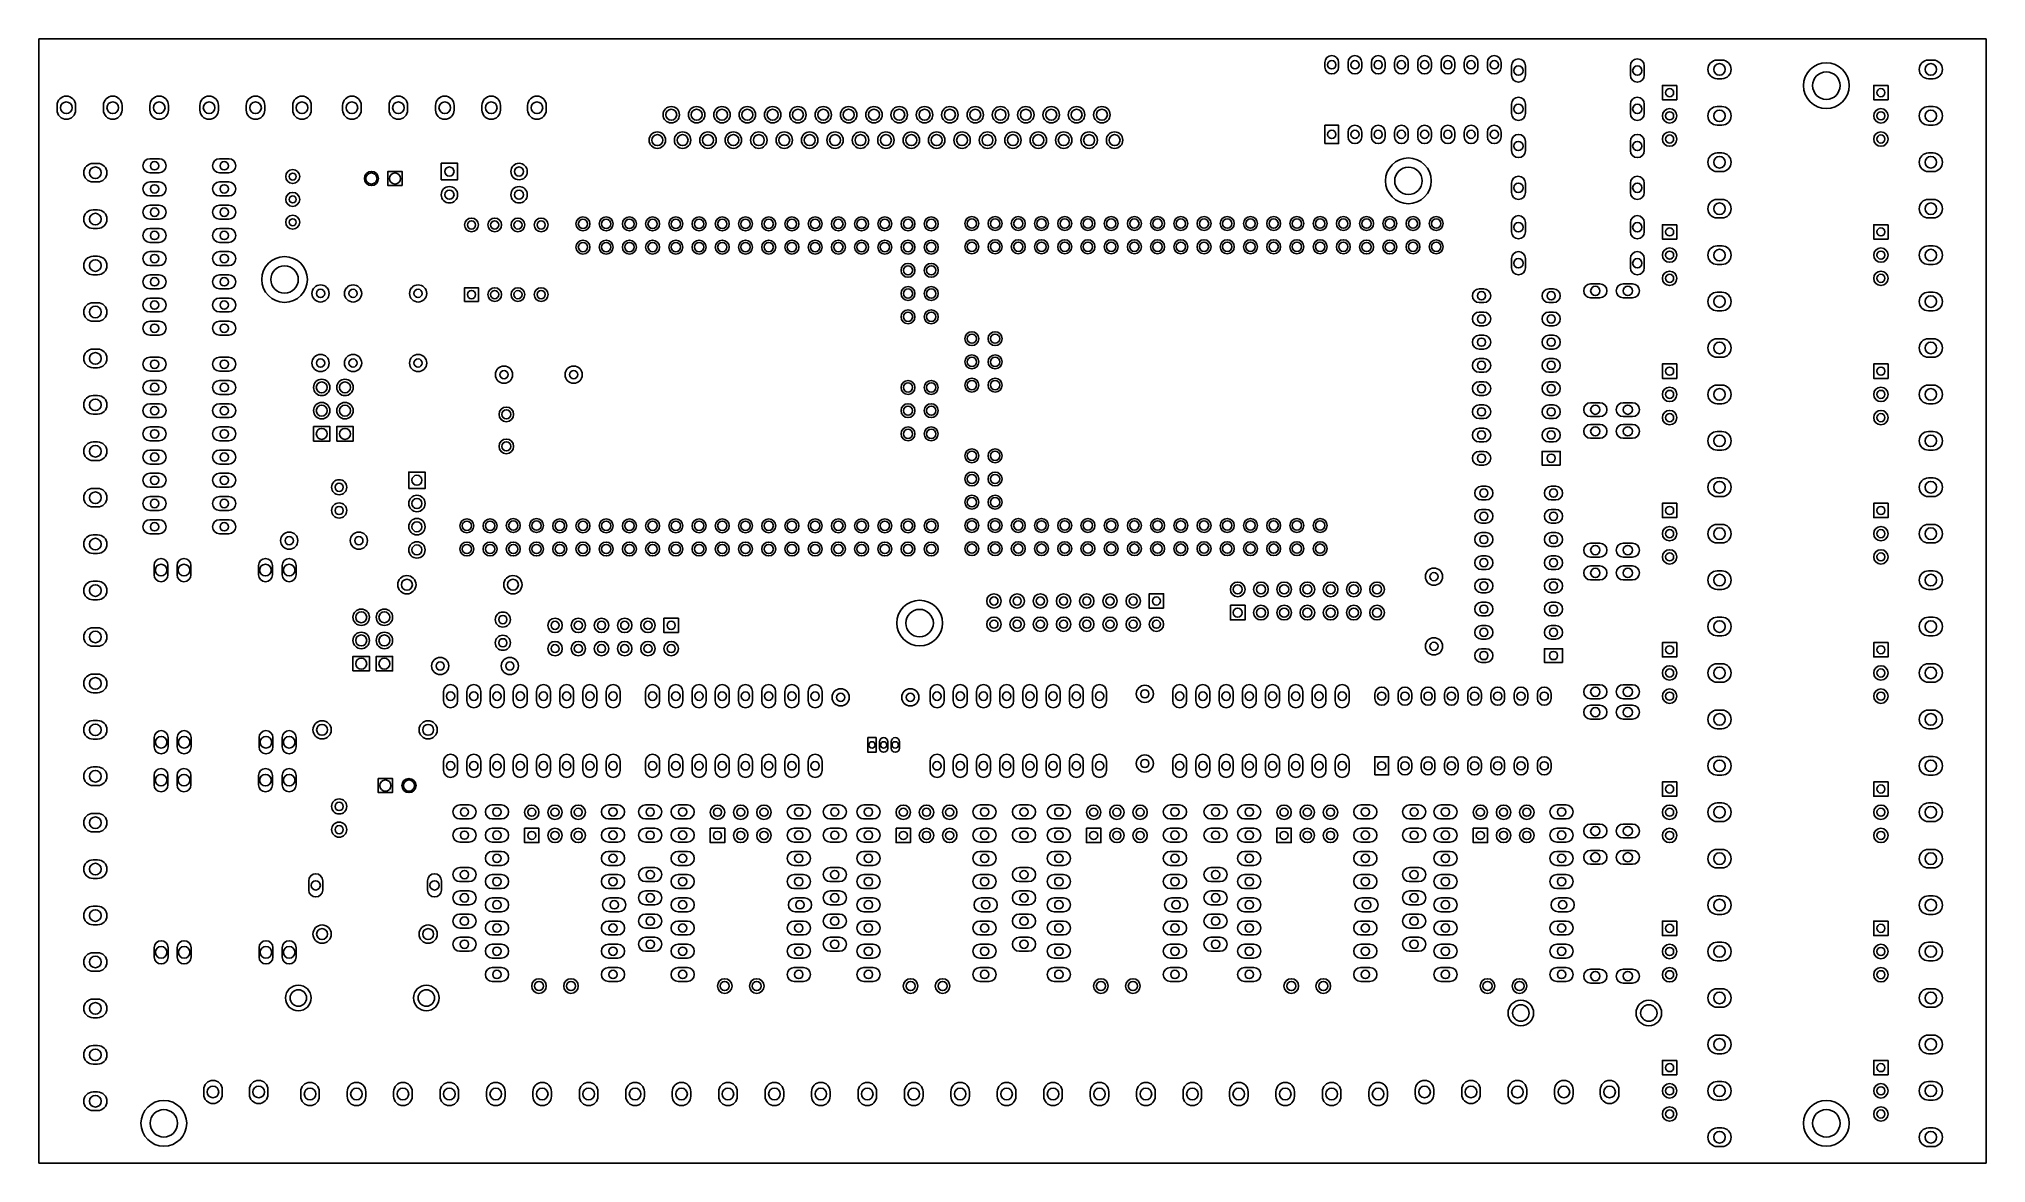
# Model space of a CAD drawing. Extents: x -6343 to 2043, y -501 to 4341.
import ezdxf

# ---------------------------------------------------------------- set-up
doc = ezdxf.new("R2010")
doc.units = 9

msp = doc.modelspace()

# ---------------------------------------------------------------- linework, layer by layer
for points in [[(2042.913, -501.26), (-6342.914, -501.26), (-6342.914, 4341.26), (2042.913, 4341.26), (2042.913, -501.26)], [(-804.5315, 4239.8415), (-804.5315, 4220.1565)], [(-745.4765, 4239.8415), (-745.4765, 4220.1565)], [(-704.5315, 4239.8415), (-704.5315, 4220.1565)], [(-645.4765, 4239.8415), (-645.4765, 4220.1565)], [(-604.5315, 4239.8415), (-604.5315, 4220.1565)], [(-545.4765, 4239.8415), (-545.4765, 4220.1565)], [(-504.5315, 4239.8415), (-504.5315, 4220.1565)], [(-445.4765, 4239.8415), (-445.4765, 4220.1565)], [(-404.5315, 4239.8415), (-404.5315, 4220.1565)], [(-345.4765, 4239.8415), (-345.4765, 4220.1565)], [(-304.5315, 4239.8415), (-304.5315, 4220.1565)], [(-245.4765, 4239.8415), (-245.4765, 4220.1565)], [(-204.5315, 4239.8415), (-204.5315, 4220.1565)], [(-145.4765, 4239.8415), (-145.4765, 4220.1565)], [(-104.5315, 4239.8415), (-104.5315, 4220.1565)], [(-45.4765, 4239.8415), (-45.4765, 4220.1565)], [(-0.904, 4224.999), (-0.904, 4184.999)], [(59.096, 4224.999), (59.096, 4184.999)], [(510.906, 4224.999), (510.906, 4184.999)], [(570.906, 4224.999), (570.906, 4184.999)], [(884.996, 4249.999), (904.996, 4249.999)], [(1794.996, 4249.999), (1814.996, 4249.999)], [(711, 4141), (711, 4079), (649, 4079), (649, 4141)], [(884.996, 4169.999), (904.996, 4169.999)], [(1621, 4141), (1621, 4079), (1559, 4079), (1559, 4141)], [(1794.996, 4169.999), (1814.996, 4169.999)], [(-6265.004, 4034.999), (-6265.004, 4054.999)], [(-6185.004, 4034.999), (-6185.004, 4054.999)], [(-6065.004, 4034.999), (-6065.004, 4054.999)], [(-5985.004, 4034.999), (-5985.004, 4054.999)], [(-5865.004, 4034.999), (-5865.004, 4054.999)], [(-5785.004, 4034.999), (-5785.004, 4054.999)], [(-5650.004, 4034.999), (-5650.004, 4054.999)], [(-5570.004, 4034.999), (-5570.004, 4054.999)], [(-5450.004, 4034.999), (-5450.004, 4054.999)], [(-5370.004, 4034.999), (-5370.004, 4054.999)], [(-5250.004, 4034.999), (-5250.004, 4054.999)], [(-5170.004, 4034.999), (-5170.004, 4054.999)], [(-5035.004, 4034.999), (-5035.004, 4054.999)], [(-4955.004, 4034.999), (-4955.004, 4054.999)], [(-4835.004, 4034.999), (-4835.004, 4054.999)], [(-4755.004, 4034.999), (-4755.004, 4054.999)], [(-4635.004, 4034.999), (-4635.004, 4054.999)], [(-4555.004, 4034.999), (-4555.004, 4054.999)], [(-4435.004, 4054.999), (-4435.004, 4034.999)], [(-4355.004, 4054.999), (-4355.004, 4034.999)], [(-4238.154, 4054.999), (-4238.154, 4034.999)], [(-4158.154, 4054.999), (-4158.154, 4034.999)], [(-0.904, 4059.999), (-0.904, 4019.999)], [(59.096, 4059.999), (59.096, 4019.999)], [(510.906, 4059.999), (510.906, 4019.999)], [(570.906, 4059.999), (570.906, 4019.999)], [(884.996, 4049.999), (904.996, 4049.999)], [(1794.996, 4049.999), (1814.996, 4049.999)], [(-804.528, 3890.63), (-804.528, 3969.37), (-745.472, 3969.37), (-745.472, 3890.63)], [(884.996, 3969.999), (904.996, 3969.999)], [(1794.996, 3969.999), (1814.996, 3969.999)], [(-704.5315, 3939.8415), (-704.5315, 3920.1565)], [(-645.4765, 3939.8415), (-645.4765, 3920.1565)], [(-604.5315, 3939.8415), (-604.5315, 3920.1565)], [(-545.4765, 3939.8415), (-545.4765, 3920.1565)], [(-504.5315, 3939.8415), (-504.5315, 3920.1565)], [(-445.4765, 3939.8415), (-445.4765, 3920.1565)], [(-404.5315, 3939.8415), (-404.5315, 3920.1565)], [(-345.4765, 3939.8415), (-345.4765, 3920.1565)], [(-304.5315, 3939.8415), (-304.5315, 3920.1565)], [(-245.4765, 3939.8415), (-245.4765, 3920.1565)], [(-204.5315, 3939.8415), (-204.5315, 3920.1565)], [(-145.4765, 3939.8415), (-145.4765, 3920.1565)], [(-104.5315, 3939.8415), (-104.5315, 3920.1565)], [(-45.4765, 3939.8415), (-45.4765, 3920.1565)], [(-0.904, 3899.999), (-0.904, 3859.999)], [(59.096, 3899.999), (59.096, 3859.999)], [(510.906, 3899.999), (510.906, 3859.999)], [(570.906, 3899.999), (570.906, 3859.999)], [(-6090.004, 3804.999), (-6110.004, 3804.999)], [(-5864.994, 3824.999), (-5824.994, 3824.999)], [(-5564.994, 3824.999), (-5524.994, 3824.999)], [(-4610.433, 3805.433), (-4539.567, 3805.433), (-4539.567, 3734.567), (-4610.433, 3734.567)], [(884.996, 3849.999), (904.996, 3849.999)], [(1794.996, 3849.999), (1814.996, 3849.999)], [(-6090.004, 3724.999), (-6110.004, 3724.999)], [(-5864.994, 3764.999), (-5824.994, 3764.999)], [(-5864.994, 3724.999), (-5824.994, 3724.999)], [(-5564.994, 3764.999), (-5524.994, 3764.999)], [(-5564.994, 3724.999), (-5524.994, 3724.999)], [(-4778.7, 3709.5), (-4839.7, 3709.5), (-4839.7, 3770.5), (-4778.7, 3770.5)], [(-0.904, 3719.999), (-0.904, 3679.999)], [(59.096, 3719.999), (59.096, 3679.999)], [(510.906, 3719.999), (510.906, 3679.999)], [(570.906, 3719.999), (570.906, 3679.999)], [(884.996, 3769.999), (904.996, 3769.999)], [(1794.996, 3769.999), (1814.996, 3769.999)], [(-5864.994, 3664.999), (-5824.994, 3664.999)], [(-5864.994, 3624.999), (-5824.994, 3624.999)], [(-5564.994, 3664.999), (-5524.994, 3664.999)], [(-5564.994, 3624.999), (-5524.994, 3624.999)], [(884.996, 3649.999), (904.996, 3649.999)], [(1794.996, 3649.999), (1814.996, 3649.999)], [(-6090.004, 3604.999), (-6110.004, 3604.999)], [(-6090.004, 3524.999), (-6110.004, 3524.999)], [(-5864.994, 3564.999), (-5824.994, 3564.999)], [(-5864.994, 3524.999), (-5824.994, 3524.999)], [(-5564.994, 3564.999), (-5524.994, 3564.999)], [(-5564.994, 3524.999), (-5524.994, 3524.999)], [(-0.904, 3549.999), (-0.904, 3509.999)], [(59.096, 3549.999), (59.096, 3509.999)], [(510.906, 3549.999), (510.906, 3509.999)], [(570.906, 3549.999), (570.906, 3509.999)], [(711, 3540.999), (711, 3478.999), (649, 3478.999), (649, 3540.999)], [(884.996, 3569.999), (904.996, 3569.999)], [(1621, 3541), (1621, 3479), (1559, 3479), (1559, 3541)], [(1794.996, 3569.999), (1814.996, 3569.999)], [(-5864.994, 3464.999), (-5824.994, 3464.999)], [(-5564.994, 3464.999), (-5524.994, 3464.999)], [(884.996, 3449.999), (904.996, 3449.999)], [(1794.996, 3449.999), (1814.996, 3449.999)], [(-6090.004, 3404.999), (-6110.004, 3404.999)], [(-5864.994, 3424.999), (-5824.994, 3424.999)], [(-5864.994, 3364.999), (-5824.994, 3364.999)], [(-5564.994, 3424.999), (-5524.994, 3424.999)], [(-5564.994, 3364.999), (-5524.994, 3364.999)], [(-0.904, 3394.999), (-0.904, 3354.999)], [(59.096, 3394.999), (59.096, 3354.999)], [(510.906, 3394.999), (510.906, 3354.999)], [(570.906, 3394.999), (570.906, 3354.999)], [(884.996, 3369.999), (904.996, 3369.999)], [(1794.996, 3369.999), (1814.996, 3369.999)], [(-6090.004, 3324.999), (-6110.004, 3324.999)], [(-5864.994, 3324.999), (-5824.994, 3324.999)], [(-5564.994, 3324.999), (-5524.994, 3324.999)], [(380.016, 3285.899), (340.016, 3285.899)], [(480.016, 3285.899), (520.016, 3285.899)], [(-6090.004, 3204.999), (-6110.004, 3204.999)], [(-5864.994, 3264.999), (-5824.994, 3264.999)], [(-5864.994, 3224.999), (-5824.994, 3224.999)], [(-5564.994, 3264.999), (-5524.994, 3264.999)], [(-5564.994, 3224.999), (-5524.994, 3224.999)], [(-4509.528, 3210.472), (-4509.528, 3269.528), (-4450.472, 3269.528), (-4450.472, 3210.472)], [(-139.8365, 3264.5265), (-120.1515, 3264.5265)], [(-139.8365, 3205.4715), (-120.1515, 3205.4715)], [(160.1635, 3264.5265), (179.8485, 3264.5265)], [(160.1635, 3205.4715), (179.8485, 3205.4715)], [(380.016, 3225.899), (340.016, 3225.899)], [(480.016, 3225.899), (520.016, 3225.899)], [(884.996, 3249.999), (904.996, 3249.999)], [(1794.996, 3249.999), (1814.996, 3249.999)], [(-6090.004, 3124.999), (-6110.004, 3124.999)], [(-5864.994, 3164.999), (-5824.994, 3164.999)], [(-5864.994, 3124.999), (-5824.994, 3124.999)], [(-5564.994, 3164.999), (-5524.994, 3164.999)], [(-5564.994, 3124.999), (-5524.994, 3124.999)], [(-139.8365, 3164.5265), (-120.1515, 3164.5265)], [(-139.8365, 3105.4715), (-120.1515, 3105.4715)], [(160.1635, 3164.5265), (179.8485, 3164.5265)], [(160.1635, 3105.4715), (179.8485, 3105.4715)], [(884.996, 3169.999), (904.996, 3169.999)], [(1794.996, 3169.999), (1814.996, 3169.999)], [(-5864.994, 3064.999), (-5824.994, 3064.999)], [(-5564.994, 3064.999), (-5524.994, 3064.999)], [(-139.8365, 3064.5265), (-120.1515, 3064.5265)], [(160.1635, 3064.5265), (179.8485, 3064.5265)], [(884.996, 3049.999), (904.996, 3049.999)], [(1794.996, 3049.999), (1814.996, 3049.999)], [(-6090.004, 3004.999), (-6110.004, 3004.999)], [(-5865.004, 2969.999), (-5825.004, 2969.999)], [(-5565.004, 2969.999), (-5525.004, 2969.999)], [(-139.8365, 3005.4715), (-120.1515, 3005.4715)], [(-139.8365, 2964.5265), (-120.1515, 2964.5265)], [(160.1635, 3005.4715), (179.8485, 3005.4715)], [(160.1635, 2964.5265), (179.8485, 2964.5265)], [(711, 2941), (711, 2879), (649, 2879), (649, 2941)], [(884.996, 2969.999), (904.996, 2969.999)], [(1621, 2941), (1621, 2879), (1559, 2879), (1559, 2941)], [(1794.996, 2969.999), (1814.996, 2969.999)], [(-6090.004, 2924.999), (-6110.004, 2924.999)], [(-5865.004, 2909.999), (-5825.004, 2909.999)], [(-5865.004, 2869.999), (-5825.004, 2869.999)], [(-5565.004, 2909.999), (-5525.004, 2909.999)], [(-5565.004, 2869.999), (-5525.004, 2869.999)], [(-139.8365, 2905.4715), (-120.1515, 2905.4715)], [(-139.8365, 2864.5265), (-120.1515, 2864.5265)], [(160.1635, 2905.4715), (179.8485, 2905.4715)], [(160.1635, 2864.5265), (179.8485, 2864.5265)], [(-6090.004, 2804.999), (-6110.004, 2804.999)], [(-5865.004, 2809.999), (-5825.004, 2809.999)], [(-5865.004, 2769.999), (-5825.004, 2769.999)], [(-5565.004, 2809.999), (-5525.004, 2809.999)], [(-5565.004, 2769.999), (-5525.004, 2769.999)], [(-139.8365, 2805.4715), (-120.1515, 2805.4715)], [(160.1635, 2805.4715), (179.8485, 2805.4715)], [(380.016, 2774.089), (340.016, 2774.089)], [(480.016, 2774.089), (520.016, 2774.089)], [(884.996, 2849.999), (904.996, 2849.999)], [(884.996, 2769.999), (904.996, 2769.999)], [(1794.996, 2849.999), (1814.996, 2849.999)], [(1794.996, 2769.999), (1814.996, 2769.999)], [(-6090.004, 2724.999), (-6110.004, 2724.999)], [(-5865.004, 2709.999), (-5825.004, 2709.999)], [(-5565.004, 2709.999), (-5525.004, 2709.999)], [(-139.8365, 2764.5265), (-120.1515, 2764.5265)], [(-139.8365, 2705.4715), (-120.1515, 2705.4715)], [(160.1635, 2764.5265), (179.8485, 2764.5265)], [(160.1635, 2705.4715), (179.8485, 2705.4715)], [(380.016, 2714.089), (340.016, 2714.089)], [(480.016, 2714.089), (520.016, 2714.089)], [(-6090.004, 2604.999), (-6110.004, 2604.999)], [(-5865.004, 2669.999), (-5825.004, 2669.999)], [(-5865.004, 2609.999), (-5825.004, 2609.999)], [(-5565.004, 2669.999), (-5525.004, 2669.999)], [(-5565.004, 2609.999), (-5525.004, 2609.999)], [(-5160.433, 2609), (-5160.433, 2671), (-5089.567, 2671), (-5089.567, 2609)], [(-5060.433, 2609), (-5060.433, 2671), (-4989.567, 2671), (-4989.567, 2609)], [(-139.8365, 2664.5265), (-120.1515, 2664.5265)], [(-139.8365, 2605.4715), (-120.1515, 2605.4715)], [(160.1635, 2664.5265), (179.8485, 2664.5265)], [(160.1635, 2605.4715), (179.8485, 2605.4715)], [(340.016, 2680.899), (380.016, 2680.899)], [(340.016, 2620.899), (380.016, 2620.899)], [(520.016, 2680.899), (480.016, 2680.899)], [(520.016, 2620.899), (480.016, 2620.899)], [(884.996, 2649.999), (904.996, 2649.999)], [(1794.996, 2649.999), (1814.996, 2649.999)], [(-6090.004, 2524.999), (-6110.004, 2524.999)], [(-5865.004, 2569.999), (-5825.004, 2569.999)], [(-5565.004, 2569.999), (-5525.004, 2569.999)], [(-139.8365, 2564.5265), (-120.1515, 2564.5265)], [(209.37, 2505.472), (130.63, 2505.472), (130.63, 2564.528), (209.37, 2564.528)], [(884.996, 2569.999), (904.996, 2569.999)], [(1794.996, 2569.999), (1814.996, 2569.999)], [(-5865.004, 2509.999), (-5825.004, 2509.999)], [(-5865.004, 2469.999), (-5825.004, 2469.999)], [(-5565.004, 2509.999), (-5525.004, 2509.999)], [(-5565.004, 2469.999), (-5525.004, 2469.999)], [(-4750.433, 2404.567), (-4750.433, 2475.433), (-4679.567, 2475.433), (-4679.567, 2404.567)], [(-139.8365, 2505.4715), (-120.1515, 2505.4715)], [(884.996, 2449.999), (904.996, 2449.999)], [(1794.996, 2449.999), (1814.996, 2449.999)], [(-6090.004, 2404.999), (-6110.004, 2404.999)], [(-5865.004, 2409.999), (-5825.004, 2409.999)], [(-5865.004, 2369.999), (-5825.004, 2369.999)], [(-5565.004, 2409.999), (-5525.004, 2409.999)], [(-5565.004, 2369.999), (-5525.004, 2369.999)], [(-129.8365, 2414.5265), (-110.1515, 2414.5265)], [(-129.8365, 2355.4715), (-110.1515, 2355.4715)], [(170.1635, 2414.5265), (189.8485, 2414.5265)], [(170.1635, 2355.4715), (189.8485, 2355.4715)], [(884.996, 2369.999), (904.996, 2369.999)], [(1794.996, 2369.999), (1814.996, 2369.999)], [(-6090.004, 2324.999), (-6110.004, 2324.999)], [(-5865.004, 2309.999), (-5825.004, 2309.999)], [(-5865.004, 2269.999), (-5825.004, 2269.999)], [(-5565.004, 2309.999), (-5525.004, 2309.999)], [(-5565.004, 2269.999), (-5525.004, 2269.999)], [(-129.8365, 2314.5265), (-110.1515, 2314.5265)], [(170.1635, 2314.5265), (189.8485, 2314.5265)], [(711, 2341), (711, 2279), (649, 2279), (649, 2341)], [(1621, 2341), (1621, 2279), (1559, 2279), (1559, 2341)], [(-6090.004, 2204.999), (-6110.004, 2204.999)], [(-5865.004, 2209.999), (-5825.004, 2209.999)], [(-5565.004, 2209.999), (-5525.004, 2209.999)], [(-129.8365, 2255.4715), (-110.1515, 2255.4715)], [(-129.8365, 2214.5265), (-110.1515, 2214.5265)], [(170.1635, 2255.4715), (189.8485, 2255.4715)], [(170.1635, 2214.5265), (189.8485, 2214.5265)], [(884.996, 2249.999), (904.996, 2249.999)], [(1794.996, 2249.999), (1814.996, 2249.999)], [(-6090.004, 2124.999), (-6110.004, 2124.999)], [(-129.8365, 2155.4715), (-110.1515, 2155.4715)], [(-129.8365, 2114.5265), (-110.1515, 2114.5265)], [(170.1635, 2155.4715), (189.8485, 2155.4715)], [(170.1635, 2114.5265), (189.8485, 2114.5265)], [(340.016, 2169.089), (380.016, 2169.089)], [(340.016, 2109.089), (380.016, 2109.089)], [(520.016, 2169.089), (480.016, 2169.089)], [(520.016, 2109.089), (480.016, 2109.089)], [(884.996, 2169.999), (904.996, 2169.999)], [(1794.996, 2169.999), (1814.996, 2169.999)], [(-5847.174, 2073.189), (-5847.174, 2033.189)], [(-5787.174, 2073.189), (-5787.174, 2033.189)], [(-5748.184, 2073.189), (-5748.184, 2033.189)], [(-5688.184, 2073.189), (-5688.184, 2033.189)], [(-5397.484, 2073.189), (-5397.484, 2033.189)], [(-5337.484, 2073.189), (-5337.484, 2033.189)], [(-5295.024, 2073.189), (-5295.024, 2033.189)], [(-5235.024, 2073.189), (-5235.024, 2033.189)], [(-129.8365, 2055.4715), (-110.1515, 2055.4715)], [(-129.8365, 2014.5265), (-110.1515, 2014.5265)], [(170.1635, 2055.4715), (189.8485, 2055.4715)], [(170.1635, 2014.5265), (189.8485, 2014.5265)], [(380.016, 2070.899), (340.016, 2070.899)], [(520.016, 2070.899), (480.016, 2070.899)], [(884.996, 2049.999), (904.996, 2049.999)], [(1794.996, 2049.999), (1814.996, 2049.999)], [(-6090.004, 2004.999), (-6110.004, 2004.999)], [(-1499, 1889), (-1561, 1889), (-1561, 1951), (-1499, 1951)], [(-129.8365, 1955.4715), (-110.1515, 1955.4715)], [(170.1635, 1955.4715), (189.8485, 1955.4715)], [(380.016, 2010.899), (340.016, 2010.899)], [(520.016, 2010.899), (480.016, 2010.899)], [(884.996, 1969.999), (904.996, 1969.999)], [(1794.996, 1969.999), (1814.996, 1969.999)], [(-6090.004, 1924.999), (-6110.004, 1924.999)], [(-3589, 1784), (-3651, 1784), (-3651, 1846), (-3589, 1846)], [(-1211.49, 1901.495), (-1148.498, 1901.495), (-1148.498, 1838.503), (-1211.49, 1838.503)], [(-129.8365, 1914.5265), (-110.1515, 1914.5265)], [(-129.8365, 1855.4715), (-110.1515, 1855.4715)], [(170.1635, 1914.5265), (189.8485, 1914.5265)], [(170.1635, 1855.4715), (189.8485, 1855.4715)], [(884.996, 1849.999), (904.996, 1849.999)], [(1794.996, 1849.999), (1814.996, 1849.999)], [(-6090.004, 1804.999), (-6110.004, 1804.999)], [(-129.8365, 1814.5265), (-110.1515, 1814.5265)], [(170.1635, 1814.5265), (189.8485, 1814.5265)], [(884.996, 1769.999), (904.996, 1769.999)], [(1794.996, 1769.999), (1814.996, 1769.999)], [(-6090.004, 1724.999), (-6110.004, 1724.999)], [(-4990.433, 1619), (-4990.433, 1681), (-4919.567, 1681), (-4919.567, 1619)], [(-4890.433, 1619), (-4890.433, 1681), (-4819.567, 1681), (-4819.567, 1619)], [(-129.8365, 1755.4715), (-110.1515, 1755.4715)], [(-129.8365, 1714.5265), (-110.1515, 1714.5265)], [(219.37, 1655.472), (140.63, 1655.472), (140.63, 1714.528), (219.37, 1714.528)], [(170.1635, 1755.4715), (189.8485, 1755.4715)], [(711, 1741), (711, 1679), (649, 1679), (649, 1741)], [(1621, 1741), (1621, 1679), (1559, 1679), (1559, 1741)], [(-6090.004, 1604.999), (-6110.004, 1604.999)], [(-129.8365, 1655.4715), (-110.1515, 1655.4715)], [(884.996, 1649.999), (904.996, 1649.999)], [(1794.996, 1649.999), (1814.996, 1649.999)], [(-6090.004, 1524.999), (-6110.004, 1524.999)], [(-4600.004, 1489.999), (-4600.004, 1529.999)], [(-4540.004, 1489.999), (-4540.004, 1529.999)], [(-4500.004, 1489.999), (-4500.004, 1529.999)], [(-4440.004, 1489.999), (-4440.004, 1529.999)], [(-4400.004, 1489.999), (-4400.004, 1529.999)], [(-4340.004, 1489.999), (-4340.004, 1529.999)], [(-4300.004, 1489.999), (-4300.004, 1529.999)], [(-4240.004, 1489.999), (-4240.004, 1529.999)], [(-4200.004, 1489.999), (-4200.004, 1529.999)], [(-4140.004, 1489.999), (-4140.004, 1529.999)], [(-4100.004, 1489.999), (-4100.004, 1529.999)], [(-4040.004, 1489.999), (-4040.004, 1529.999)], [(-4000.004, 1489.999), (-4000.004, 1529.999)], [(-3940.004, 1489.999), (-3940.004, 1529.999)], [(-3900.004, 1489.999), (-3900.004, 1529.999)], [(-3840.004, 1489.999), (-3840.004, 1529.999)], [(-3730.004, 1489.999), (-3730.004, 1529.999)], [(-3670.004, 1489.999), (-3670.004, 1529.999)], [(-3630.004, 1489.999), (-3630.004, 1529.999)], [(-3570.004, 1489.999), (-3570.004, 1529.999)], [(-3530.004, 1489.999), (-3530.004, 1529.999)], [(-3470.004, 1489.999), (-3470.004, 1529.999)], [(-3430.004, 1489.999), (-3430.004, 1529.999)], [(-3370.004, 1489.999), (-3370.004, 1529.999)], [(-3330.004, 1489.999), (-3330.004, 1529.999)], [(-3270.004, 1489.999), (-3270.004, 1529.999)], [(-3230.004, 1489.999), (-3230.004, 1529.999)], [(-3170.004, 1489.999), (-3170.004, 1529.999)], [(-3130.004, 1489.999), (-3130.004, 1529.999)], [(-3070.004, 1489.999), (-3070.004, 1529.999)], [(-3030.004, 1489.999), (-3030.004, 1529.999)], [(-2970.004, 1489.999), (-2970.004, 1529.999)], [(-2505.004, 1489.999), (-2505.004, 1529.999)], [(-2445.004, 1489.999), (-2445.004, 1529.999)], [(-2405.004, 1489.999), (-2405.004, 1529.999)], [(-2345.004, 1489.999), (-2345.004, 1529.999)], [(-2305.004, 1489.999), (-2305.004, 1529.999)], [(-2245.004, 1489.999), (-2245.004, 1529.999)], [(-2205.004, 1489.999), (-2205.004, 1529.999)], [(-2145.004, 1489.999), (-2145.004, 1529.999)], [(-2105.004, 1489.999), (-2105.004, 1529.999)], [(-2045.004, 1489.999), (-2045.004, 1529.999)], [(-2005.004, 1489.999), (-2005.004, 1529.999)], [(-1945.004, 1489.999), (-1945.004, 1529.999)], [(-1905.004, 1489.999), (-1905.004, 1529.999)], [(-1845.004, 1489.999), (-1845.004, 1529.999)], [(-1805.004, 1489.999), (-1805.004, 1529.999)], [(-1745.004, 1489.999), (-1745.004, 1529.999)], [(-1460.004, 1489.999), (-1460.004, 1529.999)], [(-1400.004, 1489.999), (-1400.004, 1529.999)], [(-1360.004, 1489.999), (-1360.004, 1529.999)], [(-1300.004, 1489.999), (-1300.004, 1529.999)], [(-1260.004, 1489.999), (-1260.004, 1529.999)], [(-1200.004, 1489.999), (-1200.004, 1529.999)], [(-1160.004, 1489.999), (-1160.004, 1529.999)], [(-1100.004, 1489.999), (-1100.004, 1529.999)], [(-1060.004, 1489.999), (-1060.004, 1529.999)], [(-1000.004, 1489.999), (-1000.004, 1529.999)], [(-960.004, 1489.999), (-960.004, 1529.999)], [(-900.004, 1489.999), (-900.004, 1529.999)], [(-860.004, 1489.999), (-860.004, 1529.999)], [(-800.004, 1489.999), (-800.004, 1529.999)], [(-760.004, 1489.999), (-760.004, 1529.999)], [(-700.004, 1489.999), (-700.004, 1529.999)], [(-589.5315, 1519.8415), (-589.5315, 1500.1565)], [(-530.4765, 1519.8415), (-530.4765, 1500.1565)], [(-489.5315, 1519.8415), (-489.5315, 1500.1565)], [(-430.4765, 1519.8415), (-430.4765, 1500.1565)], [(-389.5315, 1519.8415), (-389.5315, 1500.1565)], [(-330.4765, 1519.8415), (-330.4765, 1500.1565)], [(-289.5315, 1519.8415), (-289.5315, 1500.1565)], [(-230.4765, 1519.8415), (-230.4765, 1500.1565)], [(-189.5315, 1519.8415), (-189.5315, 1500.1565)], [(-130.4765, 1519.8415), (-130.4765, 1500.1565)], [(-89.5315, 1519.8415), (-89.5315, 1500.1565)], [(-30.4765, 1519.8415), (-30.4765, 1500.1565)], [(10.4685, 1519.8415), (10.4685, 1500.1565)], [(69.5235, 1519.8415), (69.5235, 1500.1565)], [(110.4685, 1519.8415), (110.4685, 1500.1565)], [(169.5235, 1519.8415), (169.5235, 1500.1565)], [(380.016, 1559.089), (340.016, 1559.089)], [(520.016, 1559.089), (480.016, 1559.089)], [(884.996, 1569.999), (904.996, 1569.999)], [(1794.996, 1569.999), (1814.996, 1569.999)], [(380.016, 1499.089), (340.016, 1499.089)], [(380.016, 1470.899), (340.016, 1470.899)], [(520.016, 1499.089), (480.016, 1499.089)], [(520.016, 1470.899), (480.016, 1470.899)], [(884.996, 1449.999), (904.996, 1449.999)], [(1794.996, 1449.999), (1814.996, 1449.999)], [(-6090.004, 1404.999), (-6110.004, 1404.999)], [(380.016, 1410.899), (340.016, 1410.899)], [(520.016, 1410.899), (480.016, 1410.899)], [(884.996, 1369.999), (904.996, 1369.999)], [(1794.996, 1369.999), (1814.996, 1369.999)], [(-6090.004, 1324.999), (-6110.004, 1324.999)], [(-5846.454, 1331.579), (-5846.454, 1291.579)], [(-5786.454, 1331.579), (-5786.454, 1291.579)], [(-5747.554, 1331.579), (-5747.554, 1291.579)], [(-5687.554, 1331.579), (-5687.554, 1291.579)], [(-5395.144, 1331.579), (-5395.144, 1291.579)], [(-5335.144, 1331.579), (-5335.144, 1291.579)], [(-5295.024, 1331.579), (-5295.024, 1291.579)], [(-5235.024, 1331.579), (-5235.024, 1291.579)], [(-2772.716, 1331.496), (-2737.283, 1331.496), (-2737.283, 1268.504), (-2772.716, 1268.504)], [(-2722.7105, 1286.2195), (-2722.7105, 1313.7785)], [(-2687.2775, 1286.2195), (-2687.2775, 1313.7785)], [(-2672.7105, 1286.2195), (-2672.7105, 1313.7785)], [(-2637.2775, 1286.2195), (-2637.2775, 1313.7785)], [(-6090.004, 1204.999), (-6110.004, 1204.999)], [(-4600.004, 1189.999), (-4600.004, 1229.999)], [(-4540.004, 1189.999), (-4540.004, 1229.999)], [(-4500.004, 1189.999), (-4500.004, 1229.999)], [(-4440.004, 1189.999), (-4440.004, 1229.999)], [(-4400.004, 1189.999), (-4400.004, 1229.999)], [(-4340.004, 1189.999), (-4340.004, 1229.999)], [(-4300.004, 1189.999), (-4300.004, 1229.999)], [(-4240.004, 1189.999), (-4240.004, 1229.999)], [(-4200.004, 1189.999), (-4200.004, 1229.999)], [(-4140.004, 1189.999), (-4140.004, 1229.999)], [(-4100.004, 1189.999), (-4100.004, 1229.999)], [(-4040.004, 1189.999), (-4040.004, 1229.999)], [(-4000.004, 1189.999), (-4000.004, 1229.999)], [(-3940.004, 1189.999), (-3940.004, 1229.999)], [(-3900.004, 1189.999), (-3900.004, 1229.999)], [(-3840.004, 1189.999), (-3840.004, 1229.999)], [(-3730.004, 1189.999), (-3730.004, 1229.999)], [(-3670.004, 1189.999), (-3670.004, 1229.999)], [(-3630.004, 1189.999), (-3630.004, 1229.999)], [(-3570.004, 1189.999), (-3570.004, 1229.999)], [(-3530.004, 1189.999), (-3530.004, 1229.999)], [(-3470.004, 1189.999), (-3470.004, 1229.999)], [(-3430.004, 1189.999), (-3430.004, 1229.999)], [(-3370.004, 1189.999), (-3370.004, 1229.999)], [(-3330.004, 1189.999), (-3330.004, 1229.999)], [(-3270.004, 1189.999), (-3270.004, 1229.999)], [(-3230.004, 1189.999), (-3230.004, 1229.999)], [(-3170.004, 1189.999), (-3170.004, 1229.999)], [(-3130.004, 1189.999), (-3130.004, 1229.999)], [(-3070.004, 1189.999), (-3070.004, 1229.999)], [(-3030.004, 1189.999), (-3030.004, 1229.999)], [(-2970.004, 1189.999), (-2970.004, 1229.999)], [(-2505.004, 1189.999), (-2505.004, 1229.999)], [(-2445.004, 1189.999), (-2445.004, 1229.999)], [(-2405.004, 1189.999), (-2405.004, 1229.999)], [(-2345.004, 1189.999), (-2345.004, 1229.999)], [(-2305.004, 1189.999), (-2305.004, 1229.999)], [(-2245.004, 1189.999), (-2245.004, 1229.999)], [(-2205.004, 1189.999), (-2205.004, 1229.999)], [(-2145.004, 1189.999), (-2145.004, 1229.999)], [(-2105.004, 1189.999), (-2105.004, 1229.999)], [(-2045.004, 1189.999), (-2045.004, 1229.999)], [(-2005.004, 1189.999), (-2005.004, 1229.999)], [(-1945.004, 1189.999), (-1945.004, 1229.999)], [(-1905.004, 1189.999), (-1905.004, 1229.999)], [(-1845.004, 1189.999), (-1845.004, 1229.999)], [(-1805.004, 1189.999), (-1805.004, 1229.999)], [(-1745.004, 1189.999), (-1745.004, 1229.999)], [(-1460.004, 1189.999), (-1460.004, 1229.999)], [(-1400.004, 1189.999), (-1400.004, 1229.999)], [(-1360.004, 1189.999), (-1360.004, 1229.999)], [(-1300.004, 1189.999), (-1300.004, 1229.999)], [(-1260.004, 1189.999), (-1260.004, 1229.999)], [(-1200.004, 1189.999), (-1200.004, 1229.999)], [(-1160.004, 1189.999), (-1160.004, 1229.999)], [(-1100.004, 1189.999), (-1100.004, 1229.999)], [(-1060.004, 1189.999), (-1060.004, 1229.999)], [(-1000.004, 1189.999), (-1000.004, 1229.999)], [(-960.004, 1189.999), (-960.004, 1229.999)], [(-900.004, 1189.999), (-900.004, 1229.999)], [(-860.004, 1189.999), (-860.004, 1229.999)], [(-800.004, 1189.999), (-800.004, 1229.999)], [(-760.004, 1189.999), (-760.004, 1229.999)], [(-700.004, 1189.999), (-700.004, 1229.999)], [(-589.528, 1170.63), (-589.528, 1249.37), (-530.472, 1249.37), (-530.472, 1170.63)], [(-489.5315, 1219.8415), (-489.5315, 1200.1565)], [(-430.4765, 1219.8415), (-430.4765, 1200.1565)], [(-389.5315, 1219.8415), (-389.5315, 1200.1565)], [(-330.4765, 1219.8415), (-330.4765, 1200.1565)], [(-289.5315, 1219.8415), (-289.5315, 1200.1565)], [(-230.4765, 1219.8415), (-230.4765, 1200.1565)], [(-189.5315, 1219.8415), (-189.5315, 1200.1565)], [(-130.4765, 1219.8415), (-130.4765, 1200.1565)], [(-89.5315, 1219.8415), (-89.5315, 1200.1565)], [(-30.4765, 1219.8415), (-30.4765, 1200.1565)], [(10.4685, 1219.8415), (10.4685, 1200.1565)], [(69.5235, 1219.8415), (69.5235, 1200.1565)], [(110.4685, 1219.8415), (110.4685, 1200.1565)], [(169.5235, 1219.8415), (169.5235, 1200.1565)], [(884.996, 1249.999), (904.996, 1249.999)], [(1794.996, 1249.999), (1814.996, 1249.999)], [(-6090.004, 1124.999), (-6110.004, 1124.999)], [(-5847.174, 1168.189), (-5847.174, 1128.189)], [(-5787.174, 1168.189), (-5787.174, 1128.189)], [(-5748.184, 1168.189), (-5748.184, 1128.189)], [(-5688.184, 1168.189), (-5688.184, 1128.189)], [(-5397.484, 1168.189), (-5397.484, 1128.189)], [(-5337.484, 1168.189), (-5337.484, 1128.189)], [(-5295.024, 1168.189), (-5295.024, 1128.189)], [(-5235.024, 1168.189), (-5235.024, 1128.189)], [(-4881.3, 1155.5), (-4820.3, 1155.5), (-4820.3, 1094.5), (-4881.3, 1094.5)], [(711, 1141), (711, 1079), (649, 1079), (649, 1141)], [(884.996, 1169.999), (904.996, 1169.999)], [(1621, 1141), (1621, 1079), (1559, 1079), (1559, 1141)], [(1794.996, 1169.999), (1814.996, 1169.999)], [(-4490.394, 1041.299), (-4530.394, 1041.299)], [(-4350.394, 1041.299), (-4390.394, 1041.299)], [(-3850.394, 1041.299), (-3890.394, 1041.299)], [(-3690.394, 1041.299), (-3730.394, 1041.299)], [(-3550.394, 1041.299), (-3590.394, 1041.299)], [(-3050.394, 1041.299), (-3090.394, 1041.299)], [(-2895.394, 1041.299), (-2935.394, 1041.299)], [(-2750.394, 1041.299), (-2790.394, 1041.299)], [(-2250.394, 1041.299), (-2290.394, 1041.299)], [(-2080.394, 1041.299), (-2120.394, 1041.299)], [(-1930.394, 1041.299), (-1970.394, 1041.299)], [(-1430.394, 1041.299), (-1470.394, 1041.299)], [(-1255.394, 1041.299), (-1295.394, 1041.299)], [(-1110.394, 1041.299), (-1150.394, 1041.299)], [(-610.394, 1041.299), (-650.394, 1041.299)], [(-400.394, 1041.299), (-440.394, 1041.299)], [(-265.394, 1041.299), (-305.394, 1041.299)], [(234.606, 1041.299), (194.606, 1041.299)], [(884.996, 1049.999), (904.996, 1049.999)], [(1794.996, 1049.999), (1814.996, 1049.999)], [(-6090.004, 1004.999), (-6110.004, 1004.999)], [(-6090.004, 924.999), (-6110.004, 924.999)], [(-4490.394, 981.299), (-4530.394, 981.299)], [(-4490.394, 941.299), (-4530.394, 941.299)], [(-4350.394, 981.299), (-4390.394, 981.299)], [(-4350.394, 941.299), (-4390.394, 941.299)], [(-4251.394, 941), (-4189.394, 941), (-4189.394, 879), (-4251.394, 879)], [(-3850.394, 981.299), (-3890.394, 981.299)], [(-3850.394, 941.299), (-3890.394, 941.299)], [(-3690.394, 981.299), (-3730.394, 981.299)], [(-3690.394, 941.299), (-3730.394, 941.299)], [(-3550.394, 981.299), (-3590.394, 981.299)], [(-3550.394, 941.299), (-3590.394, 941.299)], [(-3451.394, 941), (-3389.394, 941), (-3389.394, 879), (-3451.394, 879)], [(-3050.394, 981.299), (-3090.394, 981.299)], [(-3050.394, 941.299), (-3090.394, 941.299)], [(-2895.394, 981.299), (-2935.394, 981.299)], [(-2895.394, 941.299), (-2935.394, 941.299)], [(-2750.394, 981.299), (-2790.394, 981.299)], [(-2750.394, 941.299), (-2790.394, 941.299)], [(-2651.394, 941), (-2589.394, 941), (-2589.394, 879), (-2651.394, 879)], [(-2250.394, 981.299), (-2290.394, 981.299)], [(-2250.394, 941.299), (-2290.394, 941.299)], [(-2080.394, 981.299), (-2120.394, 981.299)], [(-2080.394, 941.299), (-2120.394, 941.299)], [(-1930.394, 981.299), (-1970.394, 981.299)], [(-1930.394, 941.299), (-1970.394, 941.299)], [(-1831.394, 941), (-1769.394, 941), (-1769.394, 879), (-1831.394, 879)], [(-1430.394, 981.299), (-1470.394, 981.299)], [(-1430.394, 941.299), (-1470.394, 941.299)], [(-1255.394, 981.299), (-1295.394, 981.299)], [(-1255.394, 941.299), (-1295.394, 941.299)], [(-1110.394, 981.299), (-1150.394, 981.299)], [(-1110.394, 941.299), (-1150.394, 941.299)], [(-1011.394, 941), (-949.394, 941), (-949.394, 879), (-1011.394, 879)], [(-610.394, 981.299), (-650.394, 981.299)], [(-610.394, 941.299), (-650.394, 941.299)], [(-400.394, 981.299), (-440.394, 981.299)], [(-400.394, 941.299), (-440.394, 941.299)], [(-265.394, 981.299), (-305.394, 981.299)], [(-265.394, 941.299), (-305.394, 941.299)], [(-166, 941), (-104, 941), (-104, 879), (-166, 879)], [(234.606, 981.299), (194.606, 981.299)], [(234.606, 941.299), (194.606, 941.299)], [(380.016, 959.089), (340.016, 959.089)], [(520.016, 959.089), (480.016, 959.089)], [(884.996, 969.999), (904.996, 969.999)], [(1794.996, 969.999), (1814.996, 969.999)], [(-4490.394, 881.299), (-4530.394, 881.299)], [(-4350.394, 881.299), (-4390.394, 881.299)], [(-4350.394, 841.299), (-4390.394, 841.299)], [(-3850.394, 881.299), (-3890.394, 881.299)], [(-3850.394, 841.299), (-3890.394, 841.299)], [(-3690.394, 881.299), (-3730.394, 881.299)], [(-3550.394, 881.299), (-3590.394, 881.299)], [(-3550.394, 841.299), (-3590.394, 841.299)], [(-3050.394, 881.299), (-3090.394, 881.299)], [(-3050.394, 841.299), (-3090.394, 841.299)], [(-2895.394, 881.299), (-2935.394, 881.299)], [(-2750.394, 881.299), (-2790.394, 881.299)], [(-2750.394, 841.299), (-2790.394, 841.299)], [(-2250.394, 881.299), (-2290.394, 881.299)], [(-2250.394, 841.299), (-2290.394, 841.299)], [(-2080.394, 881.299), (-2120.394, 881.299)], [(-1930.394, 881.299), (-1970.394, 881.299)], [(-1930.394, 841.299), (-1970.394, 841.299)], [(-1430.394, 881.299), (-1470.394, 881.299)], [(-1430.394, 841.299), (-1470.394, 841.299)], [(-1255.394, 881.299), (-1295.394, 881.299)], [(-1110.394, 881.299), (-1150.394, 881.299)], [(-1110.394, 841.299), (-1150.394, 841.299)], [(-610.394, 881.299), (-650.394, 881.299)], [(-610.394, 841.299), (-650.394, 841.299)], [(-400.394, 881.299), (-440.394, 881.299)], [(-265.394, 881.299), (-305.394, 881.299)], [(-265.394, 841.299), (-305.394, 841.299)], [(234.606, 881.299), (194.606, 881.299)], [(234.606, 841.299), (194.606, 841.299)], [(380.016, 899.089), (340.016, 899.089)], [(380.016, 845.899), (340.016, 845.899)], [(520.016, 899.089), (480.016, 899.089)], [(520.016, 845.899), (480.016, 845.899)], [(884.996, 849.999), (904.996, 849.999)], [(1794.996, 849.999), (1814.996, 849.999)], [(-6090.004, 804.999), (-6110.004, 804.999)], [(-4490.394, 771.299), (-4530.394, 771.299)], [(-4350.394, 781.299), (-4390.394, 781.299)], [(-3850.394, 781.299), (-3890.394, 781.299)], [(-3690.394, 771.299), (-3730.394, 771.299)], [(-3550.394, 781.299), (-3590.394, 781.299)], [(-3050.394, 781.299), (-3090.394, 781.299)], [(-2895.394, 771.299), (-2935.394, 771.299)], [(-2750.394, 781.299), (-2790.394, 781.299)], [(-2250.394, 781.299), (-2290.394, 781.299)], [(-2080.394, 771.299), (-2120.394, 771.299)], [(-1930.394, 781.299), (-1970.394, 781.299)], [(-1430.394, 781.299), (-1470.394, 781.299)], [(-1255.394, 771.299), (-1295.394, 771.299)], [(-1110.394, 781.299), (-1150.394, 781.299)], [(-610.394, 781.299), (-650.394, 781.299)], [(-400.394, 771.299), (-440.394, 771.299)], [(-265.394, 781.299), (-305.394, 781.299)], [(234.606, 781.299), (194.606, 781.299)], [(380.016, 785.899), (340.016, 785.899)], [(520.016, 785.899), (480.016, 785.899)], [(884.996, 769.999), (904.996, 769.999)], [(1794.996, 769.999), (1814.996, 769.999)], [(-6090.004, 724.999), (-6110.004, 724.999)], [(-5180.904, 674.999), (-5180.904, 714.999)], [(-5120.904, 674.999), (-5120.904, 714.999)], [(-4669.094, 674.999), (-4669.094, 714.999)], [(-4609.094, 674.999), (-4609.094, 714.999)], [(-4490.394, 711.299), (-4530.394, 711.299)], [(-4490.394, 671.299), (-4530.394, 671.299)], [(-4350.394, 741.299), (-4390.394, 741.299)], [(-4350.394, 681.299), (-4390.394, 681.299)], [(-3850.394, 741.299), (-3890.394, 741.299)], [(-3850.394, 681.299), (-3890.394, 681.299)], [(-3690.394, 711.299), (-3730.394, 711.299)], [(-3690.394, 671.299), (-3730.394, 671.299)], [(-3550.394, 741.299), (-3590.394, 741.299)], [(-3550.394, 681.299), (-3590.394, 681.299)], [(-3050.394, 741.299), (-3090.394, 741.299)], [(-3050.394, 681.299), (-3090.394, 681.299)], [(-2895.394, 711.299), (-2935.394, 711.299)], [(-2895.394, 671.299), (-2935.394, 671.299)], [(-2750.394, 741.299), (-2790.394, 741.299)], [(-2750.394, 681.299), (-2790.394, 681.299)], [(-2250.394, 741.299), (-2290.394, 741.299)], [(-2250.394, 681.299), (-2290.394, 681.299)], [(-2080.394, 711.299), (-2120.394, 711.299)], [(-2080.394, 671.299), (-2120.394, 671.299)], [(-1930.394, 741.299), (-1970.394, 741.299)], [(-1930.394, 681.299), (-1970.394, 681.299)], [(-1430.394, 741.299), (-1470.394, 741.299)], [(-1430.394, 681.299), (-1470.394, 681.299)], [(-1255.394, 711.299), (-1295.394, 711.299)], [(-1255.394, 671.299), (-1295.394, 671.299)], [(-1110.394, 741.299), (-1150.394, 741.299)], [(-1110.394, 681.299), (-1150.394, 681.299)], [(-610.394, 741.299), (-650.394, 741.299)], [(-610.394, 681.299), (-650.394, 681.299)], [(-400.394, 711.299), (-440.394, 711.299)], [(-400.394, 671.299), (-440.394, 671.299)], [(-265.394, 741.299), (-305.394, 741.299)], [(-265.394, 681.299), (-305.394, 681.299)], [(234.606, 741.299), (194.606, 741.299)], [(234.606, 681.299), (194.606, 681.299)], [(-6090.004, 604.999), (-6110.004, 604.999)], [(-4490.394, 611.299), (-4530.394, 611.299)], [(-4350.394, 641.299), (-4390.394, 641.299)], [(-3845.394, 641.299), (-3885.394, 641.299)], [(-3690.394, 611.299), (-3730.394, 611.299)], [(-3550.394, 641.299), (-3590.394, 641.299)], [(-3045.394, 641.299), (-3085.394, 641.299)], [(-2895.394, 611.299), (-2935.394, 611.299)], [(-2750.394, 641.299), (-2790.394, 641.299)], [(-2245.394, 641.299), (-2285.394, 641.299)], [(-2080.394, 611.299), (-2120.394, 611.299)], [(-1930.394, 641.299), (-1970.394, 641.299)], [(-1425.394, 641.299), (-1465.394, 641.299)], [(-1255.394, 611.299), (-1295.394, 611.299)], [(-1110.394, 641.299), (-1150.394, 641.299)], [(-605.394, 641.299), (-645.394, 641.299)], [(-400.394, 611.299), (-440.394, 611.299)], [(-265.394, 641.299), (-305.394, 641.299)], [(239.606, 641.299), (199.606, 641.299)], [(884.996, 649.999), (904.996, 649.999)], [(1794.996, 649.999), (1814.996, 649.999)], [(-6090.004, 524.999), (-6110.004, 524.999)], [(-4490.394, 571.299), (-4530.394, 571.299)], [(-4490.394, 511.299), (-4530.394, 511.299)], [(-4350.394, 581.299), (-4390.394, 581.299)], [(-4350.394, 541.299), (-4390.394, 541.299)], [(-3850.394, 541.299), (-3890.394, 541.299)], [(-3845.394, 581.299), (-3885.394, 581.299)], [(-3690.394, 571.299), (-3730.394, 571.299)], [(-3690.394, 511.299), (-3730.394, 511.299)], [(-3550.394, 581.299), (-3590.394, 581.299)], [(-3550.394, 541.299), (-3590.394, 541.299)], [(-3050.394, 541.299), (-3090.394, 541.299)], [(-3045.394, 581.299), (-3085.394, 581.299)], [(-2895.394, 571.299), (-2935.394, 571.299)], [(-2895.394, 511.299), (-2935.394, 511.299)], [(-2750.394, 581.299), (-2790.394, 581.299)], [(-2750.394, 541.299), (-2790.394, 541.299)], [(-2250.394, 541.299), (-2290.394, 541.299)], [(-2245.394, 581.299), (-2285.394, 581.299)], [(-2080.394, 571.299), (-2120.394, 571.299)], [(-2080.394, 511.299), (-2120.394, 511.299)], [(-1930.394, 581.299), (-1970.394, 581.299)], [(-1930.394, 541.299), (-1970.394, 541.299)], [(-1430.394, 541.299), (-1470.394, 541.299)], [(-1425.394, 581.299), (-1465.394, 581.299)], [(-1255.394, 571.299), (-1295.394, 571.299)], [(-1255.394, 511.299), (-1295.394, 511.299)], [(-1110.394, 581.299), (-1150.394, 581.299)], [(-1110.394, 541.299), (-1150.394, 541.299)], [(-610.394, 541.299), (-650.394, 541.299)], [(-605.394, 581.299), (-645.394, 581.299)], [(-400.394, 571.299), (-440.394, 571.299)], [(-400.394, 511.299), (-440.394, 511.299)], [(-265.394, 581.299), (-305.394, 581.299)], [(-265.394, 541.299), (-305.394, 541.299)], [(234.606, 541.299), (194.606, 541.299)], [(239.606, 581.299), (199.606, 581.299)], [(711, 541), (711, 479), (649, 479), (649, 541)], [(884.996, 569.999), (904.996, 569.999)], [(1621, 541), (1621, 479), (1559, 479), (1559, 541)], [(1794.996, 569.999), (1814.996, 569.999)], [(-5846.454, 426.579), (-5846.454, 386.579)], [(-5786.454, 426.579), (-5786.454, 386.579)], [(-5747.554, 426.579), (-5747.554, 386.579)], [(-5687.554, 426.579), (-5687.554, 386.579)], [(-5395.144, 426.579), (-5395.144, 386.579)], [(-5335.144, 426.579), (-5335.144, 386.579)], [(-5295.024, 426.579), (-5295.024, 386.579)], [(-5235.024, 426.579), (-5235.024, 386.579)], [(-4490.394, 471.299), (-4530.394, 471.299)], [(-4350.394, 481.299), (-4390.394, 481.299)], [(-4350.394, 441.299), (-4390.394, 441.299)], [(-3850.394, 481.299), (-3890.394, 481.299)], [(-3850.394, 441.299), (-3890.394, 441.299)], [(-3690.394, 471.299), (-3730.394, 471.299)], [(-3550.394, 481.299), (-3590.394, 481.299)], [(-3550.394, 441.299), (-3590.394, 441.299)], [(-3050.394, 481.299), (-3090.394, 481.299)], [(-3050.394, 441.299), (-3090.394, 441.299)], [(-2895.394, 471.299), (-2935.394, 471.299)], [(-2750.394, 481.299), (-2790.394, 481.299)], [(-2750.394, 441.299), (-2790.394, 441.299)], [(-2250.394, 481.299), (-2290.394, 481.299)], [(-2250.394, 441.299), (-2290.394, 441.299)], [(-2080.394, 471.299), (-2120.394, 471.299)], [(-1930.394, 481.299), (-1970.394, 481.299)], [(-1930.394, 441.299), (-1970.394, 441.299)], [(-1430.394, 481.299), (-1470.394, 481.299)], [(-1430.394, 441.299), (-1470.394, 441.299)], [(-1255.394, 471.299), (-1295.394, 471.299)], [(-1110.394, 481.299), (-1150.394, 481.299)], [(-1110.394, 441.299), (-1150.394, 441.299)], [(-610.394, 481.299), (-650.394, 481.299)], [(-610.394, 441.299), (-650.394, 441.299)], [(-400.394, 471.299), (-440.394, 471.299)], [(-265.394, 481.299), (-305.394, 481.299)], [(-265.394, 441.299), (-305.394, 441.299)], [(234.606, 481.299), (194.606, 481.299)], [(234.606, 441.299), (194.606, 441.299)], [(884.996, 449.999), (904.996, 449.999)], [(1794.996, 449.999), (1814.996, 449.999)], [(-6090.004, 404.999), (-6110.004, 404.999)], [(-4490.394, 411.299), (-4530.394, 411.299)], [(-4350.394, 381.299), (-4390.394, 381.299)], [(-4350.394, 341.299), (-4390.394, 341.299)], [(-3850.394, 381.299), (-3890.394, 381.299)], [(-3850.394, 341.299), (-3890.394, 341.299)], [(-3690.394, 411.299), (-3730.394, 411.299)], [(-3550.394, 381.299), (-3590.394, 381.299)], [(-3550.394, 341.299), (-3590.394, 341.299)], [(-3050.394, 381.299), (-3090.394, 381.299)], [(-3050.394, 341.299), (-3090.394, 341.299)], [(-2895.394, 411.299), (-2935.394, 411.299)], [(-2750.394, 381.299), (-2790.394, 381.299)], [(-2750.394, 341.299), (-2790.394, 341.299)], [(-2250.394, 381.299), (-2290.394, 381.299)], [(-2250.394, 341.299), (-2290.394, 341.299)], [(-2080.394, 411.299), (-2120.394, 411.299)], [(-1930.394, 381.299), (-1970.394, 381.299)], [(-1930.394, 341.299), (-1970.394, 341.299)], [(-1430.394, 381.299), (-1470.394, 381.299)], [(-1430.394, 341.299), (-1470.394, 341.299)], [(-1255.394, 411.299), (-1295.394, 411.299)], [(-1110.394, 381.299), (-1150.394, 381.299)], [(-1110.394, 341.299), (-1150.394, 341.299)], [(-610.394, 381.299), (-650.394, 381.299)], [(-610.394, 341.299), (-650.394, 341.299)], [(-400.394, 411.299), (-440.394, 411.299)], [(-265.394, 381.299), (-305.394, 381.299)], [(-265.394, 341.299), (-305.394, 341.299)], [(234.606, 381.299), (194.606, 381.299)], [(234.606, 341.299), (194.606, 341.299)], [(884.996, 369.999), (904.996, 369.999)], [(1794.996, 369.999), (1814.996, 369.999)], [(-6090.004, 324.999), (-6110.004, 324.999)], [(-4350.394, 281.299), (-4390.394, 281.299)], [(-3850.394, 281.299), (-3890.394, 281.299)], [(-3550.394, 281.299), (-3590.394, 281.299)], [(-3050.394, 281.299), (-3090.394, 281.299)], [(-2750.394, 281.299), (-2790.394, 281.299)], [(-2250.394, 281.299), (-2290.394, 281.299)], [(-1930.394, 281.299), (-1970.394, 281.299)], [(-1430.394, 281.299), (-1470.394, 281.299)], [(-1110.394, 281.299), (-1150.394, 281.299)], [(-610.394, 281.299), (-650.394, 281.299)], [(-265.394, 281.299), (-305.394, 281.299)], [(234.606, 281.299), (194.606, 281.299)], [(380.016, 334.089), (340.016, 334.089)], [(380.016, 274.089), (340.016, 274.089)], [(520.016, 334.089), (480.016, 334.089)], [(520.016, 274.089), (480.016, 274.089)], [(-6090.004, 204.999), (-6110.004, 204.999)], [(884.996, 249.999), (904.996, 249.999)], [(884.996, 169.999), (904.996, 169.999)], [(1794.996, 249.999), (1814.996, 249.999)], [(1794.996, 169.999), (1814.996, 169.999)], [(-6090.004, 124.999), (-6110.004, 124.999)], [(-6090.004, 4.999), (-6110.004, 4.999)], [(884.996, 49.999), (904.996, 49.999)], [(1794.996, 49.999), (1814.996, 49.999)], [(-6090.004, -75.001), (-6110.004, -75.001)], [(711, -59), (711, -121), (649, -121), (649, -59)], [(884.996, -30.001), (904.996, -30.001)], [(1621, -59), (1621, -121), (1559, -121), (1559, -59)], [(1794.996, -30.001), (1814.996, -30.001)], [(884.996, -150.001), (904.996, -150.001)], [(1794.996, -150.001), (1814.996, -150.001)], [(-6090.004, -195.001), (-6110.004, -195.001)], [(-5633.424, -205.001), (-5633.424, -185.001)], [(-5553.424, -205.001), (-5553.424, -185.001)], [(-5436.574, -205.001), (-5436.574, -185.001)], [(-5356.574, -205.001), (-5356.574, -185.001)], [(-5215.394, -193.701), (-5215.394, -213.701)], [(-5135.394, -193.701), (-5135.394, -213.701)], [(-5015.394, -193.701), (-5015.394, -213.701)], [(-4935.394, -193.701), (-4935.394, -213.701)], [(-4815.394, -193.701), (-4815.394, -213.701)], [(-4735.394, -193.701), (-4735.394, -213.701)], [(-4615.394, -193.701), (-4615.394, -213.701)], [(-4535.394, -193.701), (-4535.394, -213.701)], [(-4415.394, -193.701), (-4415.394, -213.701)], [(-4335.394, -193.701), (-4335.394, -213.701)], [(-4215.394, -193.701), (-4215.394, -213.701)], [(-4135.394, -193.701), (-4135.394, -213.701)], [(-4015.394, -193.701), (-4015.394, -213.701)], [(-3935.394, -193.701), (-3935.394, -213.701)], [(-3815.394, -193.701), (-3815.394, -213.701)], [(-3735.394, -193.701), (-3735.394, -213.701)], [(-3615.394, -193.701), (-3615.394, -213.701)], [(-3535.394, -193.701), (-3535.394, -213.701)], [(-3415.394, -193.701), (-3415.394, -213.701)], [(-3335.394, -193.701), (-3335.394, -213.701)], [(-3215.394, -193.701), (-3215.394, -213.701)], [(-3135.394, -193.701), (-3135.394, -213.701)], [(-3015.394, -193.701), (-3015.394, -213.701)], [(-2935.394, -193.701), (-2935.394, -213.701)], [(-2815.394, -193.701), (-2815.394, -213.701)], [(-2735.394, -193.701), (-2735.394, -213.701)], [(-2615.394, -193.701), (-2615.394, -213.701)], [(-2535.394, -193.701), (-2535.394, -213.701)], [(-2415.394, -193.701), (-2415.394, -213.701)], [(-2335.394, -193.701), (-2335.394, -213.701)], [(-2215.394, -193.701), (-2215.394, -213.701)], [(-2135.394, -193.701), (-2135.394, -213.701)], [(-2015.394, -193.701), (-2015.394, -213.701)], [(-1935.394, -193.701), (-1935.394, -213.701)], [(-1815.394, -193.701), (-1815.394, -213.701)], [(-1735.394, -193.701), (-1735.394, -213.701)], [(-1615.394, -193.701), (-1615.394, -213.701)], [(-1535.394, -193.701), (-1535.394, -213.701)], [(-1415.394, -193.701), (-1415.394, -213.701)], [(-1335.394, -193.701), (-1335.394, -213.701)], [(-1215.394, -193.701), (-1215.394, -213.701)], [(-1135.394, -193.701), (-1135.394, -213.701)], [(-1015.394, -193.701), (-1015.394, -213.701)], [(-935.394, -193.701), (-935.394, -213.701)], [(-815.394, -193.701), (-815.394, -213.701)], [(-735.394, -193.701), (-735.394, -213.701)], [(-615.394, -193.701), (-615.394, -213.701)], [(-535.394, -193.701), (-535.394, -213.701)], [(-415.394, -185.001), (-415.394, -205.001)], [(-335.394, -185.001), (-335.394, -205.001)], [(-215.394, -185.001), (-215.394, -205.001)], [(-135.394, -185.001), (-135.394, -205.001)], [(-15.394, -185.001), (-15.394, -205.001)], [(64.606, -185.001), (64.606, -205.001)], [(184.606, -205.001), (184.606, -185.001)], [(264.606, -205.001), (264.606, -185.001)], [(381.456, -205.001), (381.456, -185.001)], [(461.456, -205.001), (461.456, -185.001)], [(884.996, -230.001), (904.996, -230.001)], [(1794.996, -230.001), (1814.996, -230.001)], [(-6090.004, -275.001), (-6110.004, -275.001)], [(884.996, -350.001), (904.996, -350.001)], [(1794.996, -350.001), (1814.996, -350.001)], [(884.996, -430.001), (904.996, -430.001)], [(1794.996, -430.001), (1814.996, -430.001)]]:
    msp.add_lwpolyline(points, close=True)
for centre, radius in [((-775, 4230), 17.717), ((-675, 4230), 17.717), ((-575, 4230), 17.717), ((-475, 4230), 17.717), ((-375, 4230), 17.717), ((-275, 4230), 17.717), ((-175, 4230), 17.717), ((-75, 4230), 17.717), ((29.095, 4205), 20), ((540.905, 4205), 20), ((895, 4210), 25), ((1354.996, 4139.999), 98.425), ((1355.016, 4140.004), 59.055), ((1805, 4210), 25), ((680, 4110), 17.5), ((1590, 4110), 17.5), ((-6225, 4045), 25), ((-6025, 4045), 25), ((-5825, 4045), 25), ((-5610, 4045), 25), ((-5410, 4045), 25), ((-5210, 4045), 25), ((-4995, 4045), 25), ((-4795, 4045), 25), ((-4595, 4045), 25), ((-4394.996, 4045), 25), ((-4198.146, 4045), 25), ((-3619.724, 4014.719), 35.433), ((-3619.72, 4014.72), 23.62), ((-3510.324, 4014.719), 35.433), ((-3510.32, 4014.72), 23.62), ((-3401.324, 4014.719), 35.433), ((-3401.32, 4014.72), 23.62), ((-3292.224, 4014.719), 35.433), ((-3292.22, 4014.72), 23.62), ((-3183.124, 4014.719), 35.433), ((-3183.12, 4014.72), 23.62), ((-3074.124, 4014.719), 35.433), ((-3074.12, 4014.72), 23.62), ((-2965.024, 4014.719), 35.433), ((-2965.02, 4014.72), 23.62), ((-2855.624, 4014.719), 35.433), ((-2855.62, 4014.72), 23.62), ((-2746.624, 4014.719), 35.433), ((-2746.62, 4014.72), 23.62), ((-2637.924, 4014.719), 35.433), ((-2637.92, 4014.72), 23.62), ((-2528.824, 4014.719), 35.433), ((-2528.82, 4014.72), 23.62), ((-2419.824, 4014.719), 35.433), ((-2419.82, 4014.72), 23.62), ((-2310.424, 4014.719), 35.433), ((-2310.42, 4014.72), 23.62), ((-2201.624, 4014.719), 35.433), ((-2201.62, 4014.72), 23.62), ((-2092.624, 4014.719), 35.433), ((-2092.62, 4014.72), 23.62), ((-1983.224, 4014.719), 35.433), ((-1983.22, 4014.72), 23.62), ((-1874.124, 4014.719), 35.433), ((-1874.12, 4014.72), 23.62), ((-1765.124, 4014.719), 35.433), ((-1765.12, 4014.72), 23.62), ((29.095, 4040), 20), ((540.905, 4040), 20), ((679.996, 4009.999), 31), ((680, 4010), 17.5), ((895, 4010), 25), ((1589.996, 4009.999), 31), ((1590, 4010), 17.5), ((1805, 4010), 25), ((-775, 3930), 17.717), ((-675, 3930), 17.717), ((-575, 3930), 17.717), ((-475, 3930), 17.717), ((-375, 3930), 17.717), ((-275, 3930), 17.717), ((-175, 3930), 17.717), ((-75, 3930), 17.717), ((-3679.604, 3905.279), 35.433), ((-3679.6, 3905.28), 23.62), ((-3570.904, 3905.279), 35.433), ((-3570.9, 3905.28), 23.62), ((-3461.504, 3905.279), 35.433), ((-3461.5, 3905.28), 23.62), ((-3352.104, 3905.379), 35.433), ((-3352.1, 3905.38), 23.62), ((-3242.504, 3905.279), 35.433), ((-3242.5, 3905.28), 23.62), ((-3133.004, 3905.279), 35.433), ((-3133, 3905.28), 23.62), ((-3023.504, 3905.279), 35.433), ((-3023.5, 3905.28), 23.62), ((-2914.104, 3905.279), 35.433), ((-2914.1, 3905.28), 23.62), ((-2804.604, 3905.279), 35.433), ((-2804.6, 3905.28), 23.62), ((-2695.204, 3905.279), 35.433), ((-2695.2, 3905.28), 23.62), ((-2585.704, 3905.279), 35.433), ((-2585.7, 3905.28), 23.62), ((-2476.604, 3905.279), 35.433), ((-2476.6, 3905.28), 23.62), ((-2367.104, 3905.279), 35.433), ((-2367.1, 3905.28), 23.62), ((-2257.704, 3905.279), 35.433), ((-2257.7, 3905.28), 23.62), ((-2148.204, 3905.279), 35.433), ((-2148.2, 3905.28), 23.62), ((-2038.804, 3905.279), 35.433), ((-2038.8, 3905.28), 23.62), ((-1929.304, 3905.279), 35.433), ((-1929.3, 3905.28), 23.62), ((-1819.904, 3905.279), 35.433), ((-1819.9, 3905.28), 23.62), ((-1710.404, 3905.279), 35.433), ((-1710.4, 3905.28), 23.62), ((29.095, 3880), 20), ((540.905, 3880), 20), ((679.996, 3909.999), 31), ((680, 3910), 17.5), ((1589.996, 3909.999), 31), ((1590, 3910), 17.5), ((-6100, 3765), 25), ((-5844.999, 3795.003), 18), ((-5544.999, 3795.003), 18), ((-5250.004, 3748.429), 30), ((-4575, 3770), 19.685), ((-4275.004, 3769.999), 35.433), ((-4275, 3770), 19.685), ((-445.004, 3729.999), 98.425), ((-444.984, 3730.004), 59.055), ((895, 3810), 25), ((1805, 3810), 25), ((-5844.999, 3695.003), 18), ((-5544.999, 3695.003), 18), ((-5250, 3748.425), 15), ((-4910.794, 3739.999), 30.5), ((-4910.8, 3740), 24), ((-4809.2, 3740), 24), ((-4575.004, 3669.999), 35.433), ((-4275.004, 3669.999), 35.433), ((29.095, 3700), 20), ((540.905, 3700), 20), ((-5844.999, 3595.003), 18), ((-5544.999, 3595.003), 18), ((-5250.004, 3649.999), 30), ((-5250, 3650), 15), ((-4575, 3670), 19.685), ((-4275, 3670), 19.685), ((895, 3609.999), 25), ((1805, 3609.999), 25), ((-6100, 3565), 25), ((-5250.004, 3551.579), 30), ((-5250, 3551.575), 15), ((-4479.994, 3539.999), 29.5275), ((-4480, 3540), 17.717), ((-4379.994, 3539.999), 29.5275), ((-4380, 3540), 17.717), ((-4279.994, 3539.999), 29.5275), ((-4280, 3540), 17.717), ((-4179.994, 3539.999), 29.5275), ((-4180, 3540), 17.717), ((-3999.924, 3544.439), 30), ((-3999.92, 3544.44), 20), ((-3899.924, 3544.439), 30), ((-3899.92, 3544.44), 20), ((-3799.924, 3544.439), 30), ((-3799.92, 3544.44), 20), ((-3699.924, 3544.439), 30), ((-3699.92, 3544.44), 20), ((-3599.924, 3544.439), 30), ((-3599.92, 3544.44), 20), ((-3499.924, 3544.439), 30), ((-3499.92, 3544.44), 20), ((-3399.924, 3544.439), 30), ((-3399.92, 3544.44), 20), ((-3299.924, 3544.439), 30), ((-3299.92, 3544.44), 20), ((-3199.924, 3544.439), 30), ((-3199.92, 3544.44), 20), ((-3099.924, 3544.439), 30), ((-3099.92, 3544.44), 20), ((-2999.924, 3544.439), 30), ((-2999.92, 3544.44), 20), ((-2899.924, 3544.439), 30), ((-2899.92, 3544.44), 20), ((-2799.924, 3544.439), 30), ((-2799.92, 3544.44), 20), ((-2699.924, 3544.439), 30), ((-2699.92, 3544.44), 20), ((-2599.924, 3544.439), 30), ((-2599.92, 3544.44), 20), ((-2499.924, 3544.439), 30), ((-2499.92, 3544.44), 20), ((-2325.084, 3546.059), 30), ((-2325.08, 3546.06), 20), ((-2225.084, 3546.059), 30), ((-2225.08, 3546.06), 20), ((-2125.084, 3546.059), 30), ((-2125.08, 3546.06), 20), ((-2025.084, 3546.059), 30), ((-2025.08, 3546.06), 20), ((-1925.084, 3546.059), 30), ((-1925.08, 3546.06), 20), ((-1825.084, 3546.059), 30), ((-1825.08, 3546.06), 20), ((-1725.084, 3546.059), 30), ((-1725.08, 3546.06), 20), ((-1625.084, 3546.059), 30), ((-1625.08, 3546.06), 20), ((-1525.084, 3546.059), 30), ((-1525.08, 3546.06), 20), ((-1425.084, 3546.059), 30), ((-1425.08, 3546.06), 20), ((-1325.084, 3546.059), 30), ((-1325.08, 3546.06), 20), ((-1225.084, 3546.059), 30), ((-1225.08, 3546.06), 20), ((-1125.084, 3546.059), 30), ((-1125.08, 3546.06), 20), ((-1025.084, 3546.059), 30), ((-1025.08, 3546.06), 20), ((-925.084, 3546.059), 30), ((-925.08, 3546.06), 20), ((-825.084, 3546.059), 30), ((-825.08, 3546.06), 20), ((-725.084, 3546.059), 30), ((-725.08, 3546.06), 20), ((-625.004, 3545.999), 30), ((-625, 3546), 20), ((-525.004, 3545.999), 30), ((-525, 3546), 20), ((-425.004, 3545.999), 30), ((-425, 3546), 20), ((-325.004, 3545.999), 30), ((-325, 3546), 20), ((29.095, 3530), 20), ((540.905, 3530), 20), ((680, 3509.999), 17.5), ((1590, 3510), 17.5), ((-5844.999, 3495.003), 18), ((-5544.999, 3495.003), 18), ((-3999.924, 3444.439), 30), ((-3999.92, 3444.44), 20), ((-3899.924, 3444.439), 30), ((-3899.92, 3444.44), 20), ((-3799.924, 3444.439), 30), ((-3799.92, 3444.44), 20), ((-3699.924, 3444.439), 30), ((-3699.92, 3444.44), 20), ((-3599.924, 3444.439), 30), ((-3599.92, 3444.44), 20), ((-3499.924, 3444.439), 30), ((-3499.92, 3444.44), 20), ((-3399.924, 3444.439), 30), ((-3399.92, 3444.44), 20), ((-3299.924, 3444.439), 30), ((-3299.92, 3444.44), 20), ((-3199.924, 3444.439), 30), ((-3199.92, 3444.44), 20), ((-3099.924, 3444.439), 30), ((-3099.92, 3444.44), 20), ((-2999.924, 3444.439), 30), ((-2999.92, 3444.44), 20), ((-2899.924, 3444.439), 30), ((-2899.92, 3444.44), 20), ((-2799.924, 3444.439), 30), ((-2799.92, 3444.44), 20), ((-2699.924, 3444.439), 30), ((-2699.92, 3444.44), 20), ((-2599.924, 3444.439), 30), ((-2599.92, 3444.44), 20), ((-2499.924, 3444.439), 30), ((-2499.92, 3444.44), 20), ((-2325.084, 3446.059), 30), ((-2325.08, 3446.06), 20), ((-2225.084, 3446.059), 30), ((-2225.08, 3446.06), 20), ((-2125.084, 3446.059), 30), ((-2125.08, 3446.06), 20), ((-2025.084, 3446.059), 30), ((-2025.08, 3446.06), 20), ((-1925.084, 3446.059), 30), ((-1925.08, 3446.06), 20), ((-1825.084, 3446.059), 30), ((-1825.08, 3446.06), 20), ((-1725.084, 3446.059), 30), ((-1725.08, 3446.06), 20), ((-1625.084, 3446.059), 30), ((-1625.08, 3446.06), 20), ((-1525.084, 3446.059), 30), ((-1525.08, 3446.06), 20), ((-1425.084, 3446.059), 30), ((-1425.08, 3446.06), 20), ((-1325.084, 3446.059), 30), ((-1325.08, 3446.06), 20), ((-1225.084, 3446.059), 30), ((-1225.08, 3446.06), 20), ((-1125.084, 3446.059), 30), ((-1125.08, 3446.06), 20), ((-1025.084, 3446.059), 30), ((-1025.08, 3446.06), 20), ((-925.084, 3446.059), 30), ((-925.08, 3446.06), 20), ((-825.084, 3446.059), 30), ((-825.08, 3446.06), 20), ((-725.084, 3446.059), 30), ((-725.08, 3446.06), 20), ((-625.004, 3444.999), 30), ((-625, 3445), 20), ((-525.004, 3444.999), 30), ((-525, 3445), 20), ((-425.004, 3445.999), 30), ((-425, 3446), 20), ((-325.004, 3445.999), 30), ((-325, 3446), 20), ((679.996, 3409.999), 31), ((1589.996, 3409.999), 31), ((-6100, 3365), 25), ((-5844.999, 3395.003), 18), ((-5544.999, 3395.003), 18), ((-5285.004, 3304.999), 98.425), ((-5284.984, 3305.004), 59.055), ((-2599.924, 3344.439), 30), ((-2599.92, 3344.44), 20), ((-2499.924, 3344.439), 30), ((-2499.92, 3344.44), 20), ((29.095, 3375), 20), ((540.905, 3375), 20), ((680, 3409.999), 17.5), ((895, 3409.999), 25), ((1590, 3410), 17.5), ((1805, 3409.999), 25), ((-5844.999, 3295.003), 18), ((-5544.999, 3295.003), 18), ((-5129.994, 3245.009), 37), ((-4989.994, 3245.009), 37), ((-4710.004, 3244.999), 37), ((-2599.924, 3244.439), 30), ((-2499.924, 3244.439), 30), ((360.011, 3255.904), 20), ((500.011, 3255.904), 20), ((679.996, 3309.999), 31), ((680, 3309.999), 17.5), ((1589.996, 3309.999), 31), ((1590, 3310), 17.5), ((-6100, 3165), 25), ((-5844.999, 3195.003), 18), ((-5544.999, 3195.003), 18), ((-5130, 3245), 17.7), ((-4990, 3245), 17.7), ((-4710, 3245), 17.7), ((-4480, 3240), 17.717), ((-4379.994, 3239.999), 29.5275), ((-4380, 3240), 17.717), ((-4279.994, 3239.999), 29.5275), ((-4280, 3240), 17.717), ((-4179.994, 3239.999), 29.5275), ((-4180, 3240), 17.717), ((-2599.92, 3244.44), 20), ((-2499.92, 3244.44), 20), ((-130, 3235), 17.717), ((170, 3235), 17.717), ((895, 3209.999), 25), ((1805, 3209.999), 25), ((-5844.999, 3095.003), 18), ((-5544.999, 3095.003), 18), ((-2599.924, 3144.439), 30), ((-2599.92, 3144.44), 20), ((-2499.924, 3144.439), 30), ((-2499.92, 3144.44), 20), ((-130, 3135), 17.717), ((170, 3135), 17.717), ((-2325.004, 3049.999), 30), ((-2325, 3050), 20), ((-2225.004, 3049.999), 30), ((-2225, 3050), 20), ((-130, 3035), 17.717), ((170, 3035), 17.717), ((895, 3010), 25), ((1805, 3010), 25), ((-6100, 2965), 25), ((-5844.999, 2940.003), 18), ((-5544.999, 2940.003), 18), ((-5129.994, 2945.009), 37), ((-5130, 2945), 17.7), ((-4989.994, 2945.009), 37), ((-4990, 2945), 17.7), ((-4710.004, 2944.999), 37), ((-4710, 2945), 17.7), ((-2325.004, 2949.999), 30), ((-2325, 2950), 20), ((-2225.004, 2949.999), 30), ((-2225, 2950), 20), ((-130, 2935), 17.717), ((170, 2935), 17.717), ((-5844.999, 2840.003), 18), ((-5544.999, 2840.003), 18), ((-5125.004, 2839.999), 35.433), ((-5125, 2840), 23.622), ((-5025.004, 2839.999), 35.433), ((-5025, 2840), 23.622), ((-4340.004, 2894.999), 37), ((-4340, 2895), 17.7), ((-4040.004, 2894.999), 37), ((-4040, 2895), 17.7), ((-2600.004, 2839.999), 30), ((-2600, 2840), 20), ((-2500.004, 2839.999), 30), ((-2500, 2840), 20), ((-2325.004, 2849.999), 30), ((-2325, 2850), 20), ((-2225.004, 2849.999), 30), ((-2225, 2850), 20), ((-130, 2835), 17.717), ((170, 2835), 17.717), ((680, 2910), 17.5), ((1590, 2910), 17.5), ((-6100, 2765), 25), ((-5125.004, 2739.999), 35.433), ((-5025.004, 2739.999), 35.433), ((-2600.004, 2739.999), 30), ((-2500.004, 2739.999), 30), ((679.996, 2809.999), 31), ((680, 2810), 17.5), ((895, 2810), 25), ((1589.996, 2809.999), 31), ((1590, 2810), 17.5), ((1805, 2810), 25), ((-5844.999, 2740.003), 18), ((-5544.999, 2740.003), 18), ((-5125, 2740), 23.622), ((-5025, 2740), 23.622), ((-4330.004, 2723.899), 31.496), ((-4330, 2723.9), 19.685), ((-2600, 2740), 20), ((-2500, 2740), 20), ((-130, 2735), 17.717), ((170, 2735), 17.717), ((360.011, 2744.094), 20), ((500.011, 2744.094), 20), ((679.996, 2709.999), 31), ((680, 2710), 17.5), ((1589.996, 2709.999), 31), ((1590, 2710), 17.5), ((-5844.999, 2640.003), 18), ((-5544.999, 2640.003), 18), ((-5125, 2640), 23.622), ((-5025, 2640), 23.622), ((-4330.004, 2586.099), 31.496), ((-4330, 2586.1), 19.685), ((-2600.004, 2639.999), 30), ((-2600, 2640), 20), ((-2500.004, 2639.999), 30), ((-2500, 2640), 20), ((-130, 2635), 17.717), ((170, 2635), 17.717), ((360.011, 2650.904), 20), ((500.011, 2650.904), 20), ((895, 2610), 25), ((1805, 2610), 25), ((-6100, 2565), 25), ((-5844.999, 2540.003), 18), ((-5544.999, 2540.003), 18), ((-2325.084, 2545.559), 30), ((-2325.08, 2545.56), 20), ((-2225.084, 2545.559), 30), ((-2225.08, 2545.56), 20), ((-130, 2535), 17.717), ((170, 2535), 17.717), ((-5844.999, 2440.003), 18), ((-5544.999, 2440.003), 18), ((-5050.004, 2409.999), 32.5), ((-4715, 2440), 21.654), ((-2325.084, 2445.559), 30), ((-2325.08, 2445.56), 20), ((-2225.084, 2445.559), 30), ((-2225.08, 2445.56), 20), ((895, 2410), 25), ((1805, 2410), 25), ((-6100, 2365), 25), ((-5844.999, 2340.003), 18), ((-5544.999, 2340.003), 18), ((-5050, 2410), 17.717), ((-4715.004, 2339.999), 35.433), ((-4715, 2340), 21.654), ((-2325.084, 2345.559), 30), ((-2325.08, 2345.56), 20), ((-2225.084, 2345.559), 30), ((-2225.08, 2345.56), 20), ((-120, 2385), 17.717), ((180, 2385), 17.717), ((-5050.004, 2309.999), 32.5), ((-5050, 2310), 17.717), ((-4715.004, 2239.999), 35.433), ((-4500.004, 2243.999), 30), ((-4400.004, 2243.999), 30), ((-4300.004, 2244.999), 30), ((-4300, 2245), 20), ((-4200.004, 2244.999), 30), ((-4200, 2245), 20), ((-4099.924, 2243.939), 30), ((-3999.924, 2243.939), 30), ((-3899.924, 2243.939), 30), ((-3799.924, 2243.939), 30), ((-3699.924, 2243.939), 30), ((-3599.924, 2243.939), 30), ((-3499.924, 2243.939), 30), ((-3399.924, 2243.939), 30), ((-3299.924, 2243.939), 30), ((-3199.924, 2243.939), 30), ((-3099.924, 2243.939), 30), ((-2999.924, 2243.939), 30), ((-2899.924, 2243.939), 30), ((-2799.924, 2243.939), 30), ((-2699.924, 2243.939), 30), ((-2599.924, 2243.939), 30), ((-2499.924, 2243.939), 30), ((-2325.084, 2245.559), 30), ((-2325.08, 2245.56), 20), ((-2225.084, 2245.559), 30), ((-2225.08, 2245.56), 20), ((-2125.084, 2245.559), 30), ((-2125.08, 2245.56), 20), ((-2025.084, 2245.559), 30), ((-2025.08, 2245.56), 20), ((-1925.084, 2245.559), 30), ((-1925.08, 2245.56), 20), ((-1825.084, 2245.559), 30), ((-1825.08, 2245.56), 20), ((-1725.084, 2245.559), 30), ((-1725.08, 2245.56), 20), ((-1625.084, 2245.559), 30), ((-1625.08, 2245.56), 20), ((-1525.084, 2245.559), 30), ((-1525.08, 2245.56), 20), ((-1425.084, 2245.559), 30), ((-1425.08, 2245.56), 20), ((-1325.084, 2245.559), 30), ((-1325.08, 2245.56), 20), ((-1225.084, 2245.559), 30), ((-1225.08, 2245.56), 20), ((-1125.084, 2245.559), 30), ((-1125.08, 2245.56), 20), ((-1025.084, 2245.559), 30), ((-1025.08, 2245.56), 20), ((-925.084, 2245.559), 30), ((-925.08, 2245.56), 20), ((-825.084, 2245.559), 30), ((-825.08, 2245.56), 20), ((-120, 2285), 17.717), ((180, 2285), 17.717), ((680, 2310), 17.5), ((1590, 2310), 17.5), ((-6100, 2165), 25), ((-5844.999, 2240.003), 18), ((-5544.999, 2240.003), 18), ((-5265.004, 2179.999), 37), ((-5265, 2180), 17.7), ((-4965.004, 2179.999), 37), ((-4965, 2180), 17.7), ((-4715, 2239.999), 21.654), ((-4500, 2244), 20), ((-4400, 2244), 20), ((-4099.92, 2243.94), 20), ((-3999.92, 2243.94), 20), ((-3899.92, 2243.94), 20), ((-3799.92, 2243.94), 20), ((-3699.92, 2243.94), 20), ((-3599.92, 2243.94), 20), ((-3499.92, 2243.94), 20), ((-3399.92, 2243.94), 20), ((-3299.92, 2243.94), 20), ((-3199.92, 2243.94), 20), ((-3099.92, 2243.94), 20), ((-2999.92, 2243.94), 20), ((-2899.92, 2243.94), 20), ((-2799.92, 2243.94), 20), ((-2699.92, 2243.94), 20), ((-2599.92, 2243.94), 20), ((-2499.92, 2243.94), 20), ((-120, 2185), 17.717), ((180, 2185), 17.717), ((679.996, 2209.999), 31), ((680, 2210), 17.5), ((895, 2210), 25), ((1589.996, 2209.999), 31), ((1590, 2210), 17.5), ((1805, 2210), 25), ((-4715.004, 2139.999), 35.433), ((-4715, 2140), 21.654), ((-4500.004, 2143.999), 30), ((-4500, 2144), 20), ((-4400.004, 2143.999), 30), ((-4400, 2144), 20), ((-4300.004, 2143.999), 30), ((-4300, 2144), 20), ((-4200.004, 2143.999), 30), ((-4200, 2144), 20), ((-4099.924, 2143.939), 30), ((-4099.92, 2143.94), 20), ((-3999.924, 2143.939), 30), ((-3999.92, 2143.94), 20), ((-3899.924, 2143.939), 30), ((-3899.92, 2143.94), 20), ((-3799.924, 2143.939), 30), ((-3799.92, 2143.94), 20), ((-3699.924, 2143.939), 30), ((-3699.92, 2143.94), 20), ((-3599.924, 2143.939), 30), ((-3599.92, 2143.94), 20), ((-3499.924, 2143.939), 30), ((-3499.92, 2143.94), 20), ((-3399.924, 2143.939), 30), ((-3399.92, 2143.94), 20), ((-3299.924, 2143.939), 30), ((-3299.92, 2143.94), 20), ((-3199.924, 2143.939), 30), ((-3199.92, 2143.94), 20), ((-3099.924, 2143.939), 30), ((-3099.92, 2143.94), 20), ((-2999.924, 2143.939), 30), ((-2999.92, 2143.94), 20), ((-2899.924, 2143.939), 30), ((-2899.92, 2143.94), 20), ((-2799.924, 2143.939), 30), ((-2799.92, 2143.94), 20), ((-2699.924, 2143.939), 30), ((-2699.92, 2143.94), 20), ((-2599.924, 2143.939), 30), ((-2599.92, 2143.94), 20), ((-2499.924, 2143.939), 30), ((-2499.92, 2143.94), 20), ((-2325.084, 2145.559), 30), ((-2325.08, 2145.56), 20), ((-2225.084, 2145.559), 30), ((-2225.08, 2145.56), 20), ((-2125.084, 2145.559), 30), ((-2125.08, 2145.56), 20), ((-2025.084, 2145.559), 30), ((-2025.08, 2145.56), 20), ((-1925.084, 2145.559), 30), ((-1925.08, 2145.56), 20), ((-1825.084, 2145.559), 30), ((-1825.08, 2145.56), 20), ((-1725.084, 2145.559), 30), ((-1725.08, 2145.56), 20), ((-1625.084, 2145.559), 30), ((-1625.08, 2145.56), 20), ((-1525.084, 2145.559), 30), ((-1525.08, 2145.56), 20), ((-1425.084, 2145.559), 30), ((-1425.08, 2145.56), 20), ((-1325.084, 2145.559), 30), ((-1325.08, 2145.56), 20), ((-1225.084, 2145.559), 30), ((-1225.08, 2145.56), 20), ((-1125.084, 2145.559), 30), ((-1125.08, 2145.56), 20), ((-1025.084, 2145.559), 30), ((-1025.08, 2145.56), 20), ((-925.084, 2145.559), 30), ((-925.08, 2145.56), 20), ((-825.084, 2145.559), 30), ((-825.08, 2145.56), 20), ((-120, 2085), 17.717), ((180, 2085), 17.717), ((360.011, 2139.094), 20), ((500.011, 2139.094), 20), ((679.996, 2109.999), 31), ((680, 2110), 17.5), ((1589.996, 2109.999), 31), ((1590, 2110), 17.5), ((-5817.166, 2053.189), 25), ((-5718.181, 2053.189), 25), ((-5367.482, 2053.189), 25), ((-5265.017, 2053.189), 25), ((-4758.344, 1989.999), 39.37), ((-4758.34, 1989.999), 23.622), ((-4301.644, 1989.999), 39.37), ((-4301.648, 1989.999), 23.622), ((-334.994, 2024.989), 37), ((-335, 2025), 17.7), ((360.011, 2040.904), 20), ((500.011, 2040.904), 20), ((895, 2010), 25), ((1805, 2010), 25), ((-6100, 1965), 25), ((-2230.004, 1919.999), 31), ((-2230, 1920), 17.5), ((-2130.004, 1919.999), 31), ((-2130, 1920), 17.5), ((-2030.004, 1919.999), 31), ((-2030, 1920), 17.5), ((-1930.004, 1919.999), 31), ((-1930, 1920), 17.5), ((-1830.004, 1919.999), 31), ((-1830, 1920), 17.5), ((-1730.004, 1919.999), 31), ((-1730, 1920), 17.5), ((-1630.004, 1919.999), 31), ((-1630, 1920), 17.5), ((-1530, 1920), 17.5), ((-1179.994, 1969.999), 31.496), ((-1179.994, 1969.999), 19.685), ((-1079.994, 1969.999), 31.496), ((-1079.994, 1969.999), 19.685), ((-979.994, 1969.999), 31.496), ((-979.994, 1969.999), 19.685), ((-879.994, 1969.999), 31.496), ((-879.994, 1969.999), 19.685), ((-779.994, 1969.999), 31.496), ((-779.994, 1969.999), 19.685), ((-679.994, 1969.999), 31.496), ((-679.994, 1969.999), 19.685), ((-579.994, 1969.999), 31.496), ((-579.994, 1969.999), 19.685), ((-120, 1985), 17.717), ((180, 1985), 17.717), ((-4955.004, 1849.999), 35.433), ((-4955, 1850), 23.622), ((-4855.004, 1849.999), 35.433), ((-4855, 1850), 23.622), ((-4345.004, 1839.999), 32.5), ((-4345, 1840), 17.717), ((-4120.004, 1814.999), 31), ((-4020.004, 1814.999), 31), ((-3920.004, 1814.999), 31), ((-3820.004, 1814.999), 31), ((-3720.004, 1814.999), 31), ((-2550.004, 1824.999), 98.425), ((-2549.984, 1825.004), 59.055), ((-2230.004, 1819.999), 31), ((-2130.004, 1819.999), 31), ((-2030.004, 1819.999), 31), ((-1930.004, 1819.999), 31), ((-1830.004, 1819.999), 31), ((-1730.004, 1819.999), 31), ((-1630.004, 1819.999), 31), ((-1530.004, 1819.999), 31), ((-1179.994, 1869.999), 19.685), ((-1079.994, 1869.999), 31.496), ((-1079.994, 1869.999), 19.685), ((-979.994, 1869.999), 31.496), ((-979.994, 1869.999), 19.685), ((-879.994, 1869.999), 31.496), ((-879.994, 1869.999), 19.685), ((-779.994, 1869.999), 31.496), ((-779.994, 1869.999), 19.685), ((-679.994, 1869.999), 31.496), ((-679.994, 1869.999), 19.685), ((-579.994, 1869.999), 31.496), ((-579.994, 1869.999), 19.685), ((-120, 1885), 17.717), ((180, 1885), 17.717), ((-6100, 1765), 25), ((-4955.004, 1749.999), 35.433), ((-4955, 1750), 23.622), ((-4855.004, 1749.999), 35.433), ((-4855, 1750), 23.622), ((-4345.004, 1739.999), 32.5), ((-4120, 1815), 17.5), ((-4020, 1815), 17.5), ((-3920, 1815), 17.5), ((-3820, 1815), 17.5), ((-3720, 1815), 17.5), ((-3620, 1815), 17.5), ((-2230, 1820), 17.5), ((-2130, 1820), 17.5), ((-2030, 1820), 17.5), ((-1930, 1820), 17.5), ((-1830, 1820), 17.5), ((-1730, 1820), 17.5), ((-1630, 1820), 17.5), ((-1530, 1820), 17.5), ((-334.994, 1724.989), 37), ((-120, 1785), 17.717), ((180, 1785), 17.717), ((895, 1810), 25), ((1805, 1810), 25), ((-4345, 1740), 17.717), ((-4120.004, 1714.999), 31), ((-4120, 1715), 17.5), ((-4020.004, 1714.999), 31), ((-4020, 1715), 17.5), ((-3920.004, 1714.999), 31), ((-3920, 1715), 17.5), ((-3820.004, 1714.999), 31), ((-3820, 1715), 17.5), ((-3720.004, 1714.999), 31), ((-3720, 1715), 17.5), ((-3620.004, 1714.999), 31), ((-3620, 1715), 17.5), ((-335, 1725), 17.7), ((-120, 1685), 17.717), ((180, 1685), 17.717), ((680, 1710), 17.5), ((1590, 1710), 17.5), ((-4955, 1650), 23.622), ((-4855, 1650), 23.622), ((-4615.004, 1639.999), 37), ((-4615, 1640), 17.7), ((-4315.004, 1639.999), 37), ((-4315, 1640), 17.7), ((679.996, 1609.999), 31), ((680, 1610), 17.5), ((895, 1610), 25), ((1589.996, 1609.999), 31), ((1590, 1610), 17.5), ((1805, 1610), 25), ((-6100, 1565), 25), ((-4570.003, 1510.001), 18), ((-4470.003, 1510.001), 18), ((-4370.003, 1510.001), 18), ((-4270.003, 1510.001), 18), ((-4170.003, 1510.001), 18), ((-4070.003, 1510.001), 18), ((-3970.003, 1510.001), 18), ((-3870.003, 1510.001), 18), ((-3700.003, 1510.001), 18), ((-3600.003, 1510.001), 18), ((-3500.003, 1510.001), 18), ((-3400.003, 1510.001), 18), ((-3300.003, 1510.001), 18), ((-3200.003, 1510.001), 18), ((-3100.003, 1510.001), 18), ((-3000.003, 1510.001), 18), ((-2889.994, 1504.999), 37), ((-2890, 1505), 17.7), ((-2589.994, 1504.999), 37), ((-2590, 1505), 17.7), ((-2475.003, 1510.001), 18), ((-2375.003, 1510.001), 18), ((-2275.003, 1510.001), 18), ((-2175.003, 1510.001), 18), ((-2075.003, 1510.001), 18), ((-1975.003, 1510.001), 18), ((-1875.003, 1510.001), 18), ((-1775.003, 1510.001), 18), ((-1580.004, 1519.999), 37), ((-1580, 1520), 17.7), ((-1430.003, 1510.001), 18), ((-1330.003, 1510.001), 18), ((-1230.003, 1510.001), 18), ((-1130.003, 1510.001), 18), ((-1030.003, 1510.001), 18), ((-930.003, 1510.001), 18), ((-830.003, 1510.001), 18), ((-730.003, 1510.001), 18), ((-560, 1510), 17.717), ((-460, 1510), 17.717), ((-360, 1510), 17.717), ((-260, 1510), 17.717), ((-160, 1510), 17.717), ((-60, 1510), 17.717), ((40, 1510), 17.717), ((140, 1510), 17.717), ((360.011, 1529.094), 20), ((500.011, 1529.094), 20), ((679.996, 1509.999), 31), ((680, 1510), 17.5), ((1589.996, 1509.999), 31), ((1590, 1510), 17.5), ((360.011, 1440.904), 20), ((500.011, 1440.904), 20), ((895, 1410), 25), ((1805, 1410), 25), ((-6100, 1365), 25), ((-5123.344, 1364.999), 39.37), ((-5123.34, 1364.999), 23.622), ((-4666.644, 1364.999), 39.37), ((-4666.648, 1364.999), 23.622), ((-5816.454, 1311.577), 25), ((-5717.552, 1311.577), 25), ((-5365.142, 1311.577), 25), ((-5265.017, 1311.577), 25), ((-2755, 1300), 13.78), ((-2705, 1300), 13.78), ((-2655, 1300), 13.78), ((-6100, 1165), 25), ((-4570.003, 1210.001), 18), ((-4470.003, 1210.001), 18), ((-4370.003, 1210.001), 18), ((-4270.003, 1210.001), 18), ((-4170.003, 1210.001), 18), ((-4070.003, 1210.001), 18), ((-3970.003, 1210.001), 18), ((-3870.003, 1210.001), 18), ((-3700.003, 1210.001), 18), ((-3600.003, 1210.001), 18), ((-3500.003, 1210.001), 18), ((-3400.003, 1210.001), 18), ((-3300.003, 1210.001), 18), ((-3200.003, 1210.001), 18), ((-3100.003, 1210.001), 18), ((-3000.003, 1210.001), 18), ((-2475.003, 1210.001), 18), ((-2375.003, 1210.001), 18), ((-2275.003, 1210.001), 18), ((-2175.003, 1210.001), 18), ((-2075.003, 1210.001), 18), ((-1975.003, 1210.001), 18), ((-1875.003, 1210.001), 18), ((-1775.003, 1210.001), 18), ((-1580.004, 1219.999), 37), ((-1580, 1220), 17.7), ((-1430.003, 1210.001), 18), ((-1330.003, 1210.001), 18), ((-1230.003, 1210.001), 18), ((-1130.003, 1210.001), 18), ((-1030.003, 1210.001), 18), ((-930.003, 1210.001), 18), ((-830.003, 1210.001), 18), ((-730.003, 1210.001), 18), ((-560, 1210), 17.717), ((-460, 1210), 17.717), ((-360, 1210), 17.717), ((-260, 1210), 17.717), ((-160, 1210), 17.717), ((-60, 1210), 17.717), ((40, 1210), 17.717), ((140, 1210), 17.717), ((895, 1210), 25), ((1805, 1210), 25), ((-5817.166, 1148.189), 25), ((-5718.181, 1148.189), 25), ((-5367.482, 1148.189), 25), ((-5265.017, 1148.189), 25), ((-4850.8, 1125), 24), ((-4749.204, 1124.999), 30.5), ((-4749.2, 1125), 24), ((680, 1110), 17.5), ((1590, 1110), 17.5), ((-5050.004, 1034.999), 32.5), ((-5050, 1035), 17.717), ((-4510.394, 1011.299), 17.5), ((-4370.394, 1011.299), 18), ((-4220.394, 1009.999), 31), ((-4220.394, 1010), 17.5), ((-4120.394, 1009.999), 31), ((-4120.394, 1010), 17.5), ((-4020.394, 1009.999), 31), ((-4020.394, 1010), 17.5), ((-3870.394, 1011.299), 18), ((-3710.394, 1011.299), 17.5), ((-3570.394, 1011.299), 18), ((-3420.394, 1009.999), 31), ((-3420.394, 1010), 17.5), ((-3320.394, 1009.999), 31), ((-3320.394, 1010), 17.5), ((-3220.394, 1009.999), 31), ((-3220.394, 1010), 17.5), ((-3070.394, 1011.299), 18), ((-2915.394, 1011.299), 17.5), ((-2770.394, 1011.299), 18), ((-2620.394, 1009.999), 31), ((-2620.394, 1010), 17.5), ((-2520.394, 1009.999), 31), ((-2520.394, 1010), 17.5), ((-2420.394, 1009.999), 31), ((-2420.394, 1010), 17.5), ((-2270.394, 1011.299), 18), ((-2100.394, 1011.299), 17.5), ((-1950.394, 1011.299), 18), ((-1800.394, 1009.999), 31), ((-1800.394, 1010), 17.5), ((-1700.394, 1009.999), 31), ((-1700.394, 1010), 17.5), ((-1600.394, 1009.999), 31), ((-1600.394, 1010), 17.5), ((-1450.394, 1011.299), 18), ((-1275.394, 1011.299), 17.5), ((-1130.394, 1011.299), 18), ((-980.394, 1009.999), 31), ((-980.394, 1010), 17.5), ((-880.394, 1009.999), 31), ((-880.394, 1010), 17.5), ((-780.394, 1009.999), 31), ((-780.394, 1010), 17.5), ((-630.394, 1011.299), 18), ((-420.394, 1011.299), 17.5), ((-285.394, 1011.299), 18), ((-135.004, 1009.999), 31), ((-135, 1010), 17.5), ((-35.004, 1009.999), 31), ((-35, 1010), 17.5), ((64.996, 1009.999), 31), ((65, 1010), 17.5), ((214.606, 1011.299), 18), ((679.996, 1009.999), 31), ((680, 1010), 17.5), ((895, 1010), 25), ((1589.996, 1009.999), 31), ((1590, 1010), 17.5), ((1805, 1010), 25), ((-6100, 965), 25), ((-5050.004, 934.999), 32.5), ((-5050, 935), 17.717), ((-4510.394, 911.299), 17.5), ((-4370.394, 911.299), 18), ((-4220.394, 910), 17.5), ((-4120.394, 909.999), 31), ((-4120.394, 910), 17.5), ((-4020.394, 909.999), 31), ((-4020.394, 910), 17.5), ((-3870.394, 911.299), 18), ((-3710.394, 911.299), 17.5), ((-3570.394, 911.299), 18), ((-3420.394, 910), 17.5), ((-3320.394, 909.999), 31), ((-3320.394, 910), 17.5), ((-3220.394, 909.999), 31), ((-3220.394, 910), 17.5), ((-3070.394, 911.299), 18), ((-2915.394, 911.299), 17.5), ((-2770.394, 911.299), 18), ((-2620.394, 910), 17.5), ((-2520.394, 909.999), 31), ((-2520.394, 910), 17.5), ((-2420.394, 909.999), 31), ((-2420.394, 910), 17.5), ((-2270.394, 911.299), 18), ((-2100.394, 911.299), 17.5), ((-1950.394, 911.299), 18), ((-1800.394, 910), 17.5), ((-1700.394, 909.999), 31), ((-1700.394, 910), 17.5), ((-1600.394, 909.999), 31), ((-1600.394, 910), 17.5), ((-1450.394, 911.299), 18), ((-1275.394, 911.299), 17.5), ((-1130.394, 911.299), 18), ((-980.394, 910), 17.5), ((-880.394, 909.999), 31), ((-880.394, 910), 17.5), ((-780.394, 909.999), 31), ((-780.394, 910), 17.5), ((-630.394, 911.299), 18), ((-420.394, 911.299), 17.5), ((-285.394, 911.299), 18), ((-135, 910), 17.5), ((-35.004, 909.999), 31), ((-35, 910), 17.5), ((64.996, 909.999), 31), ((65, 910), 17.5), ((214.606, 911.299), 18), ((360.011, 929.094), 20), ((500.011, 929.094), 20), ((679.996, 909.999), 31), ((680, 910), 17.5), ((1589.996, 909.999), 31), ((1590, 910), 17.5), ((-6100, 764.992), 25), ((-4510.394, 741.299), 18), ((-4370.394, 811.299), 18), ((-3870.394, 811.299), 18), ((-3710.394, 741.299), 18), ((-3570.394, 811.299), 18), ((-3070.394, 811.299), 18), ((-2915.394, 741.299), 18), ((-2770.394, 811.299), 18), ((-2270.394, 811.299), 18), ((-2100.394, 741.299), 18), ((-1950.394, 811.299), 18), ((-1450.394, 811.299), 18), ((-1275.394, 741.299), 18), ((-1130.394, 811.299), 18), ((-630.394, 811.299), 18), ((-420.394, 741.299), 18), ((-285.394, 811.299), 18), ((214.606, 811.299), 18), ((360.011, 815.904), 20), ((500.011, 815.904), 20), ((895, 810), 25), ((1805, 810), 25), ((-5150.905, 695), 20), ((-4639.095, 695), 20), ((-4370.394, 711.299), 18), ((-3870.394, 711.299), 18), ((-3570.394, 711.299), 18), ((-3070.394, 711.299), 18), ((-2770.394, 711.299), 18), ((-2270.394, 711.299), 18), ((-1950.394, 711.299), 18), ((-1450.394, 711.299), 18), ((-1130.394, 711.299), 18), ((-630.394, 711.299), 18), ((-285.394, 711.299), 18), ((214.606, 711.299), 18), ((-6100, 564.992), 25), ((-4510.394, 641.299), 18), ((-4370.394, 611.299), 18), ((-3865.394, 611.299), 18), ((-3710.394, 641.299), 18), ((-3570.394, 611.299), 18), ((-3065.394, 611.299), 18), ((-2915.394, 641.299), 18), ((-2770.394, 611.299), 18), ((-2265.394, 611.299), 18), ((-2100.394, 641.299), 18), ((-1950.394, 611.299), 18), ((-1445.394, 611.299), 18), ((-1275.394, 641.299), 18), ((-1130.394, 611.299), 18), ((-625.394, 611.299), 18), ((-420.394, 641.299), 18), ((-285.394, 611.299), 18), ((219.606, 611.299), 18), ((895, 610), 25), ((1805, 610), 25), ((-5123.344, 484.999), 39.37), ((-5123.34, 484.999), 23.622), ((-4666.644, 484.999), 39.37), ((-4666.648, 484.999), 23.622), ((-4510.394, 541.299), 18), ((-4370.394, 511.299), 18), ((-3870.394, 511.299), 18), ((-3710.394, 541.299), 18), ((-3570.394, 511.299), 18), ((-3070.394, 511.299), 18), ((-2915.394, 541.299), 18), ((-2770.394, 511.299), 18), ((-2270.394, 511.299), 18), ((-2100.394, 541.299), 18), ((-1950.394, 511.299), 18), ((-1450.394, 511.299), 18), ((-1275.394, 541.299), 18), ((-1130.394, 511.299), 18), ((-630.394, 511.299), 18), ((-420.394, 541.299), 18), ((-285.394, 511.299), 18), ((214.606, 511.299), 18), ((680, 510), 17.5), ((1590, 510), 17.5), ((-5816.454, 406.577), 25), ((-5717.552, 406.577), 25), ((-5365.142, 406.577), 25), ((-5265.017, 406.577), 25), ((-4510.394, 441.299), 18), ((-4370.394, 411.299), 18), ((-3870.394, 411.299), 18), ((-3710.394, 441.299), 18), ((-3570.394, 411.299), 18), ((-3070.394, 411.299), 18), ((-2915.394, 441.299), 18), ((-2770.394, 411.299), 18), ((-2270.394, 411.299), 18), ((-2100.394, 441.299), 18), ((-1950.394, 411.299), 18), ((-1450.394, 411.299), 18), ((-1275.394, 441.299), 18), ((-1130.394, 411.299), 18), ((-630.394, 411.299), 18), ((-420.394, 441.299), 18), ((-285.394, 411.299), 18), ((214.606, 411.299), 18), ((679.996, 409.999), 31), ((680, 410), 17.5), ((895, 410), 25), ((1589.996, 409.999), 31), ((1590, 410), 17.5), ((1805, 410), 25), ((-6100, 364.992), 25), ((679.996, 309.999), 31), ((1589.996, 309.999), 31), ((-5225.594, 209.999), 55.118), ((-4674.414, 209.999), 55.118), ((-4370.394, 311.299), 18), ((-4189.294, 261.299), 31.496), ((-4189.294, 261.299), 19.685), ((-4051.494, 261.299), 31.496), ((-4051.494, 261.299), 19.685), ((-3870.394, 311.299), 18), ((-3570.394, 311.299), 18), ((-3389.294, 261.299), 31.496), ((-3389.294, 261.299), 19.685), ((-3251.494, 261.299), 31.496), ((-3251.494, 261.299), 19.685), ((-3070.394, 311.299), 18), ((-2770.394, 311.299), 18), ((-2588.904, 261.299), 31.496), ((-2588.9, 261.299), 19.685), ((-2451.104, 261.299), 31.496), ((-2451.1, 261.299), 19.685), ((-2270.394, 311.299), 18), ((-1950.394, 311.299), 18), ((-1769.294, 261.299), 31.496), ((-1769.294, 261.299), 19.685), ((-1631.494, 261.299), 31.496), ((-1631.494, 261.299), 19.685), ((-1450.394, 311.299), 18), ((-1130.394, 311.299), 18), ((-949.294, 261.299), 31.496), ((-949.294, 261.299), 19.685), ((-811.494, 261.299), 31.496), ((-811.494, 261.299), 19.685), ((-630.394, 311.299), 18), ((-285.394, 311.299), 18), ((-104.294, 261.299), 31.496), ((-104.294, 261.299), 19.685), ((33.506, 261.299), 31.496), ((33.506, 261.299), 19.685), ((214.606, 311.299), 18), ((360.011, 304.094), 20), ((500.011, 304.094), 20), ((680, 310), 17.5), ((1590, 310), 17.5), ((-6100, 164.995), 25), ((-5225.583, 210), 35.433), ((-4674.417, 210), 35.433), ((39.406, 144.999), 55.118), ((39.417, 145), 35.433), ((590.586, 144.999), 55.118), ((590.583, 145), 35.433), ((895, 210), 25), ((1805, 210), 25), ((895, 10), 25), ((1805, 10), 25), ((-6100, -35.005), 25), ((680, -90), 17.5), ((1590, -90), 17.5), ((679.996, -190.001), 31), ((895, -190), 25), ((1589.996, -190.001), 31), ((1805, -190), 25), ((-6100, -235.005), 25), ((-5805.004, -330.001), 98.425), ((-5593.42, -195), 25), ((-5396.57, -195), 25), ((-5175.39, -203.7), 25), ((-4975.39, -203.7), 25), ((-4775.39, -203.7), 25), ((-4575.39, -203.7), 25), ((-4375.39, -203.7), 25), ((-4175.39, -203.7), 25), ((-3975.39, -203.7), 25), ((-3775.39, -203.7), 25), ((-3575.39, -203.7), 25), ((-3375.39, -203.7), 25), ((-3175.39, -203.7), 25), ((-2975.39, -203.7), 25), ((-2775.39, -203.7), 25), ((-2575.39, -203.7), 25), ((-2375.39, -203.7), 25), ((-2175.39, -203.7), 25), ((-1975.39, -203.7), 25), ((-1775.39, -203.7), 25), ((-1575.39, -203.7), 25), ((-1375.39, -203.7), 25), ((-1175.39, -203.7), 25), ((-975.39, -203.7), 25), ((-775.39, -203.7), 25), ((-575.39, -203.7), 25), ((-375.398, -195), 25), ((-175.398, -195), 25), ((24.602, -195), 25), ((224.604, -195), 25), ((421.454, -195), 25), ((680, -190), 17.5), ((1354.996, -330.001), 98.425), ((1590, -190), 17.5), ((-5804.98, -329.996), 59.055), ((679.996, -290.001), 31), ((680, -290), 17.5), ((1355.016, -329.996), 59.055), ((1589.996, -290.001), 31), ((1590, -290), 17.5), ((895, -390), 25), ((1805, -390), 25)]:
    msp.add_circle(centre, radius)
for centre, radius, start, end in [((-775.004, 4239.8415), 29.5275, 360, 180), ((-775.004, 4220.1565), 29.5275, 180, 360), ((-675.004, 4239.8415), 29.5275, 360, 180), ((-675.004, 4220.1565), 29.5275, 180, 360), ((-575.004, 4239.8415), 29.5275, 360, 180), ((-575.004, 4220.1565), 29.5275, 180, 360), ((-475.004, 4239.8415), 29.5275, 360, 180), ((-475.004, 4220.1565), 29.5275, 180, 360), ((-375.004, 4239.8415), 29.5275, 360, 180), ((-375.004, 4220.1565), 29.5275, 180, 360), ((-275.004, 4239.8415), 29.5275, 360, 180), ((-275.004, 4220.1565), 29.5275, 180, 360), ((-175.004, 4239.8415), 29.5275, 360, 180), ((-175.004, 4220.1565), 29.5275, 180, 360), ((-75.004, 4239.8415), 29.5275, 360, 180), ((-75.004, 4220.1565), 29.5275, 180, 360), ((29.096, 4224.999), 30, 360, 180), ((540.906, 4224.999), 30, 360, 180), ((884.996, 4209.999), 40, 450, 270), ((904.996, 4209.999), 40, 270, 450), ((1794.996, 4209.999), 40, 450, 270), ((1814.996, 4209.999), 40, 270, 450), ((29.096, 4184.999), 30, 180, 360), ((540.906, 4184.999), 30, 180, 360), ((-6225.004, 4054.999), 40, 0, 180), ((-6225.004, 4034.999), 40, 180, 0), ((-6025.004, 4054.999), 40, 0, 180), ((-6025.004, 4034.999), 40, 180, 0), ((-5825.004, 4054.999), 40, 0, 180), ((-5825.004, 4034.999), 40, 180, 0), ((-5610.004, 4054.999), 40, 0, 180), ((-5610.004, 4034.999), 40, 180, 0), ((-5410.004, 4054.999), 40, 0, 180), ((-5410.004, 4034.999), 40, 180, 0), ((-5210.004, 4054.999), 40, 0, 180), ((-5210.004, 4034.999), 40, 180, 0), ((-4995.004, 4054.999), 40, 0, 180), ((-4995.004, 4034.999), 40, 180, 0), ((-4795.004, 4054.999), 40, 0, 180), ((-4795.004, 4034.999), 40, 180, 0), ((-4595.004, 4054.999), 40, 0, 180), ((-4595.004, 4034.999), 40, 180, 0), ((-4395.004, 4054.999), 40, 360, 180), ((-4395.004, 4034.999), 40, 180, 360), ((-4198.154, 4054.999), 40, 360, 180), ((-4198.154, 4034.999), 40, 180, 360), ((29.096, 4059.999), 30, 360, 180), ((540.906, 4059.999), 30, 360, 180), ((884.996, 4009.999), 40, 450, 270), ((904.996, 4009.999), 40, 270, 450), ((1794.996, 4009.999), 40, 450, 270), ((1814.996, 4009.999), 40, 270, 450), ((-675.004, 3939.8415), 29.5275, 360, 180), ((-575.004, 3939.8415), 29.5275, 360, 180), ((-475.004, 3939.8415), 29.5275, 360, 180), ((-375.004, 3939.8415), 29.5275, 360, 180), ((-275.004, 3939.8415), 29.5275, 360, 180), ((-175.004, 3939.8415), 29.5275, 360, 180), ((-75.004, 3939.8415), 29.5275, 360, 180), ((29.096, 4019.999), 30, 180, 360), ((540.906, 4019.999), 30, 180, 360), ((-675.004, 3920.1565), 29.5275, 180, 360), ((-575.004, 3920.1565), 29.5275, 180, 360), ((-475.004, 3920.1565), 29.5275, 180, 360), ((-375.004, 3920.1565), 29.5275, 180, 360), ((-275.004, 3920.1565), 29.5275, 180, 360), ((-175.004, 3920.1565), 29.5275, 180, 360), ((-75.004, 3920.1565), 29.5275, 180, 360), ((29.096, 3899.999), 30, 360, 180), ((29.096, 3859.999), 30, 180, 360), ((540.906, 3899.999), 30, 360, 180), ((540.906, 3859.999), 30, 180, 360), ((-6110.004, 3764.999), 40, 90, 270), ((-6090.004, 3764.999), 40, 270, 90), ((-5864.994, 3794.999), 30, 450, 270), ((-5824.994, 3794.999), 30, 270, 450), ((-5564.994, 3794.999), 30, 450, 270), ((-5524.994, 3794.999), 30, 270, 450), ((884.996, 3809.999), 40, 450, 270), ((904.996, 3809.999), 40, 270, 450), ((1794.996, 3809.999), 40, 450, 270), ((1814.996, 3809.999), 40, 270, 450), ((-5864.994, 3694.999), 30, 450, 270), ((-5824.994, 3694.999), 30, 270, 450), ((-5564.994, 3694.999), 30, 450, 270), ((-5524.994, 3694.999), 30, 270, 450), ((29.096, 3719.999), 30, 360, 180), ((540.906, 3719.999), 30, 360, 180), ((-5864.994, 3594.999), 30, 450, 270), ((-5824.994, 3594.999), 30, 270, 450), ((-5564.994, 3594.999), 30, 450, 270), ((-5524.994, 3594.999), 30, 270, 450), ((29.096, 3679.999), 30, 180, 360), ((540.906, 3679.999), 30, 180, 360), ((884.996, 3609.999), 40, 450, 270), ((904.996, 3609.999), 40, 270, 450), ((1794.996, 3609.999), 40, 450, 270), ((1814.996, 3609.999), 40, 270, 450), ((-6110.004, 3564.999), 40, 90, 270), ((-6090.004, 3564.999), 40, 270, 90), ((-5864.994, 3494.999), 30, 450, 270), ((-5824.994, 3494.999), 30, 270, 450), ((-5564.994, 3494.999), 30, 450, 270), ((-5524.994, 3494.999), 30, 270, 450), ((29.096, 3549.999), 30, 360, 180), ((540.906, 3549.999), 30, 360, 180), ((29.096, 3509.999), 30, 180, 360), ((540.906, 3509.999), 30, 180, 360), ((884.996, 3409.999), 40, 450, 270), ((904.996, 3409.999), 40, 270, 450), ((1794.996, 3409.999), 40, 450, 270), ((1814.996, 3409.999), 40, 270, 450), ((-6110.004, 3364.999), 40, 90, 270), ((-6090.004, 3364.999), 40, 270, 90), ((-5864.994, 3394.999), 30, 450, 270), ((-5824.994, 3394.999), 30, 270, 450), ((-5564.994, 3394.999), 30, 450, 270), ((-5524.994, 3394.999), 30, 270, 450), ((29.096, 3394.999), 30, 360, 180), ((29.096, 3354.999), 30, 180, 360), ((540.906, 3394.999), 30, 360, 180), ((540.906, 3354.999), 30, 180, 360), ((-5864.994, 3294.999), 30, 450, 270), ((-5824.994, 3294.999), 30, 270, 450), ((-5564.994, 3294.999), 30, 450, 270), ((-5524.994, 3294.999), 30, 270, 450), ((340.016, 3255.899), 30, 90, 270), ((380.016, 3255.899), 30, 270, 90), ((480.016, 3255.899), 30, 450, 270), ((520.016, 3255.899), 30, 270, 450), ((-6110.004, 3164.999), 40, 90, 270), ((-6090.004, 3164.999), 40, 270, 90), ((-5864.994, 3194.999), 30, 450, 270), ((-5824.994, 3194.999), 30, 270, 450), ((-5564.994, 3194.999), 30, 450, 270), ((-5524.994, 3194.999), 30, 270, 450), ((-139.8365, 3234.999), 29.5275, 450, 270), ((-120.1515, 3234.999), 29.5275, 270, 450), ((160.1635, 3234.999), 29.5275, 450, 270), ((179.8485, 3234.999), 29.5275, 270, 450), ((884.996, 3209.999), 40, 450, 270), ((904.996, 3209.999), 40, 270, 450), ((1794.996, 3209.999), 40, 450, 270), ((1814.996, 3209.999), 40, 270, 450), ((-5864.994, 3094.999), 30, 450, 270), ((-5824.994, 3094.999), 30, 270, 450), ((-5564.994, 3094.999), 30, 450, 270), ((-5524.994, 3094.999), 30, 270, 450), ((-139.8365, 3134.999), 29.5275, 450, 270), ((-120.1515, 3134.999), 29.5275, 270, 450), ((160.1635, 3134.999), 29.5275, 450, 270), ((179.8485, 3134.999), 29.5275, 270, 450), ((-139.8365, 3034.999), 29.5275, 450, 270), ((-120.1515, 3034.999), 29.5275, 270, 450), ((160.1635, 3034.999), 29.5275, 450, 270), ((179.8485, 3034.999), 29.5275, 270, 450), ((884.996, 3009.999), 40, 450, 270), ((904.996, 3009.999), 40, 270, 450), ((1794.996, 3009.999), 40, 450, 270), ((1814.996, 3009.999), 40, 270, 450), ((-6110.004, 2964.999), 40, 90, 270), ((-6090.004, 2964.999), 40, 270, 90), ((-5865.004, 2939.999), 30, 450, 270), ((-5825.004, 2939.999), 30, 270, 450), ((-5565.004, 2939.999), 30, 450, 270), ((-5525.004, 2939.999), 30, 270, 450), ((-139.8365, 2934.999), 29.5275, 450, 270), ((-120.1515, 2934.999), 29.5275, 270, 450), ((160.1635, 2934.999), 29.5275, 450, 270), ((179.8485, 2934.999), 29.5275, 270, 450), ((-5865.004, 2839.999), 30, 450, 270), ((-5825.004, 2839.999), 30, 270, 450), ((-5565.004, 2839.999), 30, 450, 270), ((-5525.004, 2839.999), 30, 270, 450), ((-139.8365, 2834.999), 29.5275, 450, 270), ((-120.1515, 2834.999), 29.5275, 270, 450), ((160.1635, 2834.999), 29.5275, 450, 270), ((179.8485, 2834.999), 29.5275, 270, 450), ((-6110.004, 2764.999), 40, 90, 270), ((-6090.004, 2764.999), 40, 270, 90), ((-5865.004, 2739.999), 30, 450, 270), ((-5825.004, 2739.999), 30, 270, 450), ((-5565.004, 2739.999), 30, 450, 270), ((-5525.004, 2739.999), 30, 270, 450), ((340.016, 2744.089), 30, 90, 270), ((380.016, 2744.089), 30, 270, 90), ((480.016, 2744.089), 30, 450, 270), ((520.016, 2744.089), 30, 270, 450), ((884.996, 2809.999), 40, 450, 270), ((904.996, 2809.999), 40, 270, 450), ((1794.996, 2809.999), 40, 450, 270), ((1814.996, 2809.999), 40, 270, 450), ((-139.8365, 2734.999), 29.5275, 450, 270), ((-120.1515, 2734.999), 29.5275, 270, 450), ((160.1635, 2734.999), 29.5275, 450, 270), ((179.8485, 2734.999), 29.5275, 270, 450), ((-6110.004, 2564.999), 40, 90, 270), ((-6090.004, 2564.999), 40, 270, 90), ((-5865.004, 2639.999), 30, 450, 270), ((-5825.004, 2639.999), 30, 270, 450), ((-5565.004, 2639.999), 30, 450, 270), ((-5525.004, 2639.999), 30, 270, 450), ((-139.8365, 2634.999), 29.5275, 450, 270), ((-120.1515, 2634.999), 29.5275, 270, 450), ((160.1635, 2634.999), 29.5275, 450, 270), ((179.8485, 2634.999), 29.5275, 270, 450), ((340.016, 2650.899), 30, 450, 270), ((380.016, 2650.899), 30, 270, 450), ((480.016, 2650.899), 30, 90, 270), ((520.016, 2650.899), 30, 270, 90), ((884.996, 2609.999), 40, 450, 270), ((904.996, 2609.999), 40, 270, 450), ((1794.996, 2609.999), 40, 450, 270), ((1814.996, 2609.999), 40, 270, 450), ((-5865.004, 2539.999), 30, 450, 270), ((-5825.004, 2539.999), 30, 270, 450), ((-5565.004, 2539.999), 30, 450, 270), ((-5525.004, 2539.999), 30, 270, 450), ((-139.8365, 2534.999), 29.5275, 450, 270), ((-120.1515, 2534.999), 29.5275, 270, 450), ((-5865.004, 2439.999), 30, 450, 270), ((-5825.004, 2439.999), 30, 270, 450), ((-5565.004, 2439.999), 30, 450, 270), ((-5525.004, 2439.999), 30, 270, 450), ((884.996, 2409.999), 40, 450, 270), ((904.996, 2409.999), 40, 270, 450), ((1794.996, 2409.999), 40, 450, 270), ((1814.996, 2409.999), 40, 270, 450), ((-6110.004, 2364.999), 40, 90, 270), ((-6090.004, 2364.999), 40, 270, 90), ((-5865.004, 2339.999), 30, 450, 270), ((-5825.004, 2339.999), 30, 270, 450), ((-5565.004, 2339.999), 30, 450, 270), ((-5525.004, 2339.999), 30, 270, 450), ((-129.8365, 2384.999), 29.5275, 450, 270), ((-110.1515, 2384.999), 29.5275, 270, 450), ((170.1635, 2384.999), 29.5275, 450, 270), ((189.8485, 2384.999), 29.5275, 270, 450), ((-5865.004, 2239.999), 30, 450, 270), ((-5825.004, 2239.999), 30, 270, 450), ((-5565.004, 2239.999), 30, 450, 270), ((-5525.004, 2239.999), 30, 270, 450), ((-129.8365, 2284.999), 29.5275, 450, 270), ((-110.1515, 2284.999), 29.5275, 270, 450), ((170.1635, 2284.999), 29.5275, 450, 270), ((189.8485, 2284.999), 29.5275, 270, 450), ((-6110.004, 2164.999), 40, 90, 270), ((-6090.004, 2164.999), 40, 270, 90), ((-129.8365, 2184.999), 29.5275, 450, 270), ((-110.1515, 2184.999), 29.5275, 270, 450), ((170.1635, 2184.999), 29.5275, 450, 270), ((189.8485, 2184.999), 29.5275, 270, 450), ((884.996, 2209.999), 40, 450, 270), ((904.996, 2209.999), 40, 270, 450), ((1794.996, 2209.999), 40, 450, 270), ((1814.996, 2209.999), 40, 270, 450), ((-5817.174, 2073.189), 30, 360, 180), ((-5718.184, 2073.189), 30, 360, 180), ((-5367.484, 2073.189), 30, 360, 180), ((-5265.024, 2073.189), 30, 360, 180), ((-129.8365, 2084.999), 29.5275, 450, 270), ((-110.1515, 2084.999), 29.5275, 270, 450), ((170.1635, 2084.999), 29.5275, 450, 270), ((189.8485, 2084.999), 29.5275, 270, 450), ((340.016, 2139.089), 30, 450, 270), ((380.016, 2139.089), 30, 270, 450), ((480.016, 2139.089), 30, 90, 270), ((520.016, 2139.089), 30, 270, 90), ((-5817.174, 2033.189), 30, 180, 360), ((-5718.184, 2033.189), 30, 180, 360), ((-5367.484, 2033.189), 30, 180, 360), ((-5265.024, 2033.189), 30, 180, 360), ((-129.8365, 1984.999), 29.5275, 450, 270), ((-110.1515, 1984.999), 29.5275, 270, 450), ((170.1635, 1984.999), 29.5275, 450, 270), ((189.8485, 1984.999), 29.5275, 270, 450), ((340.016, 2040.899), 30, 90, 270), ((380.016, 2040.899), 30, 270, 90), ((480.016, 2040.899), 30, 90, 270), ((520.016, 2040.899), 30, 270, 90), ((884.996, 2009.999), 40, 450, 270), ((904.996, 2009.999), 40, 270, 450), ((1794.996, 2009.999), 40, 450, 270), ((1814.996, 2009.999), 40, 270, 450), ((-6110.004, 1964.999), 40, 90, 270), ((-6090.004, 1964.999), 40, 270, 90), ((-129.8365, 1884.999), 29.5275, 450, 270), ((-110.1515, 1884.999), 29.5275, 270, 450), ((170.1635, 1884.999), 29.5275, 450, 270), ((189.8485, 1884.999), 29.5275, 270, 450), ((884.996, 1809.999), 40, 450, 270), ((904.996, 1809.999), 40, 270, 450), ((1794.996, 1809.999), 40, 450, 270), ((1814.996, 1809.999), 40, 270, 450), ((-6110.004, 1764.999), 40, 90, 270), ((-6090.004, 1764.999), 40, 270, 90), ((-129.8365, 1784.999), 29.5275, 450, 270), ((-110.1515, 1784.999), 29.5275, 270, 450), ((170.1635, 1784.999), 29.5275, 450, 270), ((189.8485, 1784.999), 29.5275, 270, 450), ((-129.8365, 1684.999), 29.5275, 450, 270), ((-110.1515, 1684.999), 29.5275, 270, 450), ((-6110.004, 1564.999), 40, 90, 270), ((-6090.004, 1564.999), 40, 270, 90), ((884.996, 1609.999), 40, 450, 270), ((904.996, 1609.999), 40, 270, 450), ((1794.996, 1609.999), 40, 450, 270), ((1814.996, 1609.999), 40, 270, 450), ((-4570.004, 1529.999), 30, 360, 540), ((-4470.004, 1529.999), 30, 360, 540), ((-4370.004, 1529.999), 30, 360, 540), ((-4270.004, 1529.999), 30, 360, 540), ((-4170.004, 1529.999), 30, 360, 540), ((-4070.004, 1529.999), 30, 360, 540), ((-3970.004, 1529.999), 30, 360, 540), ((-3870.004, 1529.999), 30, 360, 540), ((-3700.004, 1529.999), 30, 360, 540), ((-3600.004, 1529.999), 30, 360, 540), ((-3500.004, 1529.999), 30, 360, 540), ((-3400.004, 1529.999), 30, 360, 540), ((-3300.004, 1529.999), 30, 360, 540), ((-3200.004, 1529.999), 30, 360, 540), ((-3100.004, 1529.999), 30, 360, 540), ((-3000.004, 1529.999), 30, 360, 540), ((-2475.004, 1529.999), 30, 360, 540), ((-2375.004, 1529.999), 30, 360, 540), ((-2275.004, 1529.999), 30, 360, 540), ((-2175.004, 1529.999), 30, 360, 540), ((-2075.004, 1529.999), 30, 360, 540), ((-1975.004, 1529.999), 30, 360, 540), ((-1875.004, 1529.999), 30, 360, 540), ((-1775.004, 1529.999), 30, 360, 540), ((-1430.004, 1529.999), 30, 360, 540), ((-1330.004, 1529.999), 30, 360, 540), ((-1230.004, 1529.999), 30, 360, 540), ((-1130.004, 1529.999), 30, 360, 540), ((-1030.004, 1529.999), 30, 360, 540), ((-930.004, 1529.999), 30, 360, 540), ((-830.004, 1529.999), 30, 360, 540), ((-730.004, 1529.999), 30, 360, 540), ((-560.004, 1519.8415), 29.5275, 360, 180), ((-460.004, 1519.8415), 29.5275, 360, 180), ((-360.004, 1519.8415), 29.5275, 360, 180), ((-260.004, 1519.8415), 29.5275, 360, 180), ((-160.004, 1519.8415), 29.5275, 360, 180), ((-60.004, 1519.8415), 29.5275, 360, 180), ((39.996, 1519.8415), 29.5275, 360, 180), ((139.996, 1519.8415), 29.5275, 360, 180), ((340.016, 1529.089), 30, 90, 270), ((380.016, 1529.089), 30, 270, 90), ((480.016, 1529.089), 30, 90, 270), ((520.016, 1529.089), 30, 270, 90), ((-4570.004, 1489.999), 30, 540, 360), ((-4470.004, 1489.999), 30, 540, 360), ((-4370.004, 1489.999), 30, 540, 360), ((-4270.004, 1489.999), 30, 540, 360), ((-4170.004, 1489.999), 30, 540, 360), ((-4070.004, 1489.999), 30, 540, 360), ((-3970.004, 1489.999), 30, 540, 360), ((-3870.004, 1489.999), 30, 540, 360), ((-3700.004, 1489.999), 30, 540, 360), ((-3600.004, 1489.999), 30, 540, 360), ((-3500.004, 1489.999), 30, 540, 360), ((-3400.004, 1489.999), 30, 540, 360), ((-3300.004, 1489.999), 30, 540, 360), ((-3200.004, 1489.999), 30, 540, 360), ((-3100.004, 1489.999), 30, 540, 360), ((-3000.004, 1489.999), 30, 540, 360), ((-2475.004, 1489.999), 30, 540, 360), ((-2375.004, 1489.999), 30, 540, 360), ((-2275.004, 1489.999), 30, 540, 360), ((-2175.004, 1489.999), 30, 540, 360), ((-2075.004, 1489.999), 30, 540, 360), ((-1975.004, 1489.999), 30, 540, 360), ((-1875.004, 1489.999), 30, 540, 360), ((-1775.004, 1489.999), 30, 540, 360), ((-1430.004, 1489.999), 30, 540, 360), ((-1330.004, 1489.999), 30, 540, 360), ((-1230.004, 1489.999), 30, 540, 360), ((-1130.004, 1489.999), 30, 540, 360), ((-1030.004, 1489.999), 30, 540, 360), ((-930.004, 1489.999), 30, 540, 360), ((-830.004, 1489.999), 30, 540, 360), ((-730.004, 1489.999), 30, 540, 360), ((-560.004, 1500.1565), 29.5275, 180, 360), ((-460.004, 1500.1565), 29.5275, 180, 360), ((-360.004, 1500.1565), 29.5275, 180, 360), ((-260.004, 1500.1565), 29.5275, 180, 360), ((-160.004, 1500.1565), 29.5275, 180, 360), ((-60.004, 1500.1565), 29.5275, 180, 360), ((39.996, 1500.1565), 29.5275, 180, 360), ((139.996, 1500.1565), 29.5275, 180, 360), ((340.016, 1440.899), 30, 90, 270), ((380.016, 1440.899), 30, 270, 90), ((480.016, 1440.899), 30, 90, 270), ((520.016, 1440.899), 30, 270, 90), ((884.996, 1409.999), 40, 450, 270), ((904.996, 1409.999), 40, 270, 450), ((1794.996, 1409.999), 40, 450, 270), ((1814.996, 1409.999), 40, 270, 450), ((-6110.004, 1364.999), 40, 90, 270), ((-6090.004, 1364.999), 40, 270, 90), ((-5816.454, 1331.579), 30, 360, 180), ((-5717.554, 1331.579), 30, 360, 180), ((-5365.144, 1331.579), 30, 360, 180), ((-5265.024, 1331.579), 30, 360, 180), ((-5816.454, 1291.579), 30, 180, 360), ((-5717.554, 1291.579), 30, 180, 360), ((-5365.144, 1291.579), 30, 180, 360), ((-5265.024, 1291.579), 30, 180, 360), ((-4570.004, 1229.999), 30, 360, 540), ((-4470.004, 1229.999), 30, 360, 540), ((-4370.004, 1229.999), 30, 360, 540), ((-4270.004, 1229.999), 30, 360, 540), ((-4170.004, 1229.999), 30, 360, 540), ((-4070.004, 1229.999), 30, 360, 540), ((-3970.004, 1229.999), 30, 360, 540), ((-3870.004, 1229.999), 30, 360, 540), ((-3700.004, 1229.999), 30, 360, 540), ((-3600.004, 1229.999), 30, 360, 540), ((-3500.004, 1229.999), 30, 360, 540), ((-3400.004, 1229.999), 30, 360, 540), ((-3300.004, 1229.999), 30, 360, 540), ((-3200.004, 1229.999), 30, 360, 540), ((-3100.004, 1229.999), 30, 360, 540), ((-3000.004, 1229.999), 30, 360, 540), ((-2704.994, 1313.7785), 17.7165, 0, 180), ((-2704.994, 1286.2195), 17.7165, 180, 0), ((-2654.994, 1313.7785), 17.7165, 0, 180), ((-2654.994, 1286.2195), 17.7165, 180, 0), ((-2475.004, 1229.999), 30, 360, 540), ((-2375.004, 1229.999), 30, 360, 540), ((-2275.004, 1229.999), 30, 360, 540), ((-2175.004, 1229.999), 30, 360, 540), ((-2075.004, 1229.999), 30, 360, 540), ((-1975.004, 1229.999), 30, 360, 540), ((-1875.004, 1229.999), 30, 360, 540), ((-1775.004, 1229.999), 30, 360, 540), ((-1430.004, 1229.999), 30, 360, 540), ((-1330.004, 1229.999), 30, 360, 540), ((-1230.004, 1229.999), 30, 360, 540), ((-1130.004, 1229.999), 30, 360, 540), ((-1030.004, 1229.999), 30, 360, 540), ((-930.004, 1229.999), 30, 360, 540), ((-830.004, 1229.999), 30, 360, 540), ((-730.004, 1229.999), 30, 360, 540), ((-6110.004, 1164.999), 40, 90, 270), ((-6090.004, 1164.999), 40, 270, 90), ((-5817.174, 1168.189), 30, 360, 180), ((-5718.184, 1168.189), 30, 360, 180), ((-5367.484, 1168.189), 30, 360, 180), ((-5265.024, 1168.189), 30, 360, 180), ((-4570.004, 1189.999), 30, 540, 360), ((-4470.004, 1189.999), 30, 540, 360), ((-4370.004, 1189.999), 30, 540, 360), ((-4270.004, 1189.999), 30, 540, 360), ((-4170.004, 1189.999), 30, 540, 360), ((-4070.004, 1189.999), 30, 540, 360), ((-3970.004, 1189.999), 30, 540, 360), ((-3870.004, 1189.999), 30, 540, 360), ((-3700.004, 1189.999), 30, 540, 360), ((-3600.004, 1189.999), 30, 540, 360), ((-3500.004, 1189.999), 30, 540, 360), ((-3400.004, 1189.999), 30, 540, 360), ((-3300.004, 1189.999), 30, 540, 360), ((-3200.004, 1189.999), 30, 540, 360), ((-3100.004, 1189.999), 30, 540, 360), ((-3000.004, 1189.999), 30, 540, 360), ((-2475.004, 1189.999), 30, 540, 360), ((-2375.004, 1189.999), 30, 540, 360), ((-2275.004, 1189.999), 30, 540, 360), ((-2175.004, 1189.999), 30, 540, 360), ((-2075.004, 1189.999), 30, 540, 360), ((-1975.004, 1189.999), 30, 540, 360), ((-1875.004, 1189.999), 30, 540, 360), ((-1775.004, 1189.999), 30, 540, 360), ((-1430.004, 1189.999), 30, 540, 360), ((-1330.004, 1189.999), 30, 540, 360), ((-1230.004, 1189.999), 30, 540, 360), ((-1130.004, 1189.999), 30, 540, 360), ((-1030.004, 1189.999), 30, 540, 360), ((-930.004, 1189.999), 30, 540, 360), ((-830.004, 1189.999), 30, 540, 360), ((-730.004, 1189.999), 30, 540, 360), ((-460.004, 1219.8415), 29.5275, 360, 180), ((-460.004, 1200.1565), 29.5275, 180, 360), ((-360.004, 1219.8415), 29.5275, 360, 180), ((-360.004, 1200.1565), 29.5275, 180, 360), ((-260.004, 1219.8415), 29.5275, 360, 180), ((-260.004, 1200.1565), 29.5275, 180, 360), ((-160.004, 1219.8415), 29.5275, 360, 180), ((-160.004, 1200.1565), 29.5275, 180, 360), ((-60.004, 1219.8415), 29.5275, 360, 180), ((-60.004, 1200.1565), 29.5275, 180, 360), ((39.996, 1219.8415), 29.5275, 360, 180), ((39.996, 1200.1565), 29.5275, 180, 360), ((139.996, 1219.8415), 29.5275, 360, 180), ((139.996, 1200.1565), 29.5275, 180, 360), ((884.996, 1209.999), 40, 450, 270), ((904.996, 1209.999), 40, 270, 450), ((1794.996, 1209.999), 40, 450, 270), ((1814.996, 1209.999), 40, 270, 450), ((-5817.174, 1128.189), 30, 180, 360), ((-5718.184, 1128.189), 30, 180, 360), ((-5367.484, 1128.189), 30, 180, 360), ((-5265.024, 1128.189), 30, 180, 360), ((-4530.394, 1011.299), 30, 90, 270), ((-4490.394, 1011.299), 30, 270, 90), ((-4390.394, 1011.299), 30, 90, 270), ((-4350.394, 1011.299), 30, 270, 90), ((-3890.394, 1011.299), 30, 90, 270), ((-3850.394, 1011.299), 30, 270, 90), ((-3730.394, 1011.299), 30, 90, 270), ((-3690.394, 1011.299), 30, 270, 90), ((-3590.394, 1011.299), 30, 90, 270), ((-3550.394, 1011.299), 30, 270, 90), ((-3090.394, 1011.299), 30, 90, 270), ((-3050.394, 1011.299), 30, 270, 90), ((-2935.394, 1011.299), 30, 90, 270), ((-2895.394, 1011.299), 30, 270, 90), ((-2790.394, 1011.299), 30, 90, 270), ((-2750.394, 1011.299), 30, 270, 90), ((-2290.394, 1011.299), 30, 90, 270), ((-2250.394, 1011.299), 30, 270, 90), ((-2120.394, 1011.299), 30, 90, 270), ((-2080.394, 1011.299), 30, 270, 90), ((-1970.394, 1011.299), 30, 90, 270), ((-1930.394, 1011.299), 30, 270, 90), ((-1470.394, 1011.299), 30, 90, 270), ((-1430.394, 1011.299), 30, 270, 90), ((-1295.394, 1011.299), 30, 90, 270), ((-1255.394, 1011.299), 30, 270, 90), ((-1150.394, 1011.299), 30, 90, 270), ((-1110.394, 1011.299), 30, 270, 90), ((-650.394, 1011.299), 30, 90, 270), ((-610.394, 1011.299), 30, 270, 90), ((-440.394, 1011.299), 30, 90, 270), ((-400.394, 1011.299), 30, 270, 90), ((-305.394, 1011.299), 30, 90, 270), ((-265.394, 1011.299), 30, 270, 90), ((194.606, 1011.299), 30, 90, 270), ((234.606, 1011.299), 30, 270, 90), ((884.996, 1009.999), 40, 450, 270), ((904.996, 1009.999), 40, 270, 450), ((1794.996, 1009.999), 40, 450, 270), ((1814.996, 1009.999), 40, 270, 450), ((-6110.004, 964.999), 40, 90, 270), ((-6090.004, 964.999), 40, 270, 90), ((-4530.394, 911.299), 30, 90, 270), ((-4490.394, 911.299), 30, 270, 90), ((-4390.394, 911.299), 30, 90, 270), ((-4350.394, 911.299), 30, 270, 90), ((-3890.394, 911.299), 30, 90, 270), ((-3850.394, 911.299), 30, 270, 90), ((-3730.394, 911.299), 30, 90, 270), ((-3690.394, 911.299), 30, 270, 90), ((-3590.394, 911.299), 30, 90, 270), ((-3550.394, 911.299), 30, 270, 90), ((-3090.394, 911.299), 30, 90, 270), ((-3050.394, 911.299), 30, 270, 90), ((-2935.394, 911.299), 30, 90, 270), ((-2895.394, 911.299), 30, 270, 90), ((-2790.394, 911.299), 30, 90, 270), ((-2750.394, 911.299), 30, 270, 90), ((-2290.394, 911.299), 30, 90, 270), ((-2250.394, 911.299), 30, 270, 90), ((-2120.394, 911.299), 30, 90, 270), ((-2080.394, 911.299), 30, 270, 90), ((-1970.394, 911.299), 30, 90, 270), ((-1930.394, 911.299), 30, 270, 90), ((-1470.394, 911.299), 30, 90, 270), ((-1430.394, 911.299), 30, 270, 90), ((-1295.394, 911.299), 30, 90, 270), ((-1255.394, 911.299), 30, 270, 90), ((-1150.394, 911.299), 30, 90, 270), ((-1110.394, 911.299), 30, 270, 90), ((-650.394, 911.299), 30, 90, 270), ((-610.394, 911.299), 30, 270, 90), ((-440.394, 911.299), 30, 90, 270), ((-400.394, 911.299), 30, 270, 90), ((-305.394, 911.299), 30, 90, 270), ((-265.394, 911.299), 30, 270, 90), ((194.606, 911.299), 30, 90, 270), ((234.606, 911.299), 30, 270, 90), ((340.016, 929.089), 30, 90, 270), ((380.016, 929.089), 30, 270, 90), ((480.016, 929.089), 30, 90, 270), ((520.016, 929.089), 30, 270, 90), ((-4390.394, 811.299), 30, 90, 270), ((-4350.394, 811.299), 30, 270, 90), ((-3890.394, 811.299), 30, 90, 270), ((-3850.394, 811.299), 30, 270, 90), ((-3590.394, 811.299), 30, 90, 270), ((-3550.394, 811.299), 30, 270, 90), ((-3090.394, 811.299), 30, 90, 270), ((-3050.394, 811.299), 30, 270, 90), ((-2790.394, 811.299), 30, 90, 270), ((-2750.394, 811.299), 30, 270, 90), ((-2290.394, 811.299), 30, 90, 270), ((-2250.394, 811.299), 30, 270, 90), ((-1970.394, 811.299), 30, 90, 270), ((-1930.394, 811.299), 30, 270, 90), ((-1470.394, 811.299), 30, 90, 270), ((-1430.394, 811.299), 30, 270, 90), ((-1150.394, 811.299), 30, 90, 270), ((-1110.394, 811.299), 30, 270, 90), ((-650.394, 811.299), 30, 90, 270), ((-610.394, 811.299), 30, 270, 90), ((-305.394, 811.299), 30, 90, 270), ((-265.394, 811.299), 30, 270, 90), ((194.606, 811.299), 30, 90, 270), ((234.606, 811.299), 30, 270, 90), ((340.016, 815.899), 30, 90, 270), ((380.016, 815.899), 30, 270, 90), ((480.016, 815.899), 30, 90, 270), ((520.016, 815.899), 30, 270, 90), ((884.996, 809.999), 40, 450, 270), ((904.996, 809.999), 40, 270, 450), ((1794.996, 809.999), 40, 450, 270), ((1814.996, 809.999), 40, 270, 450), ((-6110.004, 764.999), 40, 90, 270), ((-6090.004, 764.999), 40, 270, 90), ((-4530.394, 741.299), 30, 90, 270), ((-4490.394, 741.299), 30, 270, 90), ((-3730.394, 741.299), 30, 90, 270), ((-3690.394, 741.299), 30, 270, 90), ((-2935.394, 741.299), 30, 90, 270), ((-2895.394, 741.299), 30, 270, 90), ((-2120.394, 741.299), 30, 90, 270), ((-2080.394, 741.299), 30, 270, 90), ((-1295.394, 741.299), 30, 90, 270), ((-1255.394, 741.299), 30, 270, 90), ((-440.394, 741.299), 30, 90, 270), ((-400.394, 741.299), 30, 270, 90), ((-5150.904, 714.999), 30, 0, 180), ((-5150.904, 674.999), 30, 180, 0), ((-4639.094, 714.999), 30, 0, 180), ((-4639.094, 674.999), 30, 180, 0), ((-4530.394, 641.299), 30, 90, 270), ((-4490.394, 641.299), 30, 270, 90), ((-4390.394, 711.299), 30, 90, 270), ((-4350.394, 711.299), 30, 270, 90), ((-3890.394, 711.299), 30, 90, 270), ((-3850.394, 711.299), 30, 270, 90), ((-3730.394, 641.299), 30, 90, 270), ((-3690.394, 641.299), 30, 270, 90), ((-3590.394, 711.299), 30, 90, 270), ((-3550.394, 711.299), 30, 270, 90), ((-3090.394, 711.299), 30, 90, 270), ((-3050.394, 711.299), 30, 270, 90), ((-2935.394, 641.299), 30, 90, 270), ((-2895.394, 641.299), 30, 270, 90), ((-2790.394, 711.299), 30, 90, 270), ((-2750.394, 711.299), 30, 270, 90), ((-2290.394, 711.299), 30, 90, 270), ((-2250.394, 711.299), 30, 270, 90), ((-2120.394, 641.299), 30, 90, 270), ((-2080.394, 641.299), 30, 270, 90), ((-1970.394, 711.299), 30, 90, 270), ((-1930.394, 711.299), 30, 270, 90), ((-1470.394, 711.299), 30, 90, 270), ((-1430.394, 711.299), 30, 270, 90), ((-1295.394, 641.299), 30, 90, 270), ((-1255.394, 641.299), 30, 270, 90), ((-1150.394, 711.299), 30, 90, 270), ((-1110.394, 711.299), 30, 270, 90), ((-650.394, 711.299), 30, 90, 270), ((-610.394, 711.299), 30, 270, 90), ((-440.394, 641.299), 30, 90, 270), ((-400.394, 641.299), 30, 270, 90), ((-305.394, 711.299), 30, 90, 270), ((-265.394, 711.299), 30, 270, 90), ((194.606, 711.299), 30, 90, 270), ((234.606, 711.299), 30, 270, 90), ((-6110.004, 564.999), 40, 90, 270), ((-6090.004, 564.999), 40, 270, 90), ((-4390.394, 611.299), 30, 90, 270), ((-4350.394, 611.299), 30, 270, 90), ((-3885.394, 611.299), 30, 90, 270), ((-3845.394, 611.299), 30, 270, 90), ((-3590.394, 611.299), 30, 90, 270), ((-3550.394, 611.299), 30, 270, 90), ((-3085.394, 611.299), 30, 90, 270), ((-3045.394, 611.299), 30, 270, 90), ((-2790.394, 611.299), 30, 90, 270), ((-2750.394, 611.299), 30, 270, 90), ((-2285.394, 611.299), 30, 90, 270), ((-2245.394, 611.299), 30, 270, 90), ((-1970.394, 611.299), 30, 90, 270), ((-1930.394, 611.299), 30, 270, 90), ((-1465.394, 611.299), 30, 90, 270), ((-1425.394, 611.299), 30, 270, 90), ((-1150.394, 611.299), 30, 90, 270), ((-1110.394, 611.299), 30, 270, 90), ((-645.394, 611.299), 30, 90, 270), ((-605.394, 611.299), 30, 270, 90), ((-305.394, 611.299), 30, 90, 270), ((-265.394, 611.299), 30, 270, 90), ((199.606, 611.299), 30, 90, 270), ((239.606, 611.299), 30, 270, 90), ((884.996, 609.999), 40, 450, 270), ((904.996, 609.999), 40, 270, 450), ((1794.996, 609.999), 40, 450, 270), ((1814.996, 609.999), 40, 270, 450), ((-4530.394, 541.299), 30, 90, 270), ((-4490.394, 541.299), 30, 270, 90), ((-4390.394, 511.299), 30, 90, 270), ((-4350.394, 511.299), 30, 270, 90), ((-3890.394, 511.299), 30, 90, 270), ((-3850.394, 511.299), 30, 270, 90), ((-3730.394, 541.299), 30, 90, 270), ((-3690.394, 541.299), 30, 270, 90), ((-3590.394, 511.299), 30, 90, 270), ((-3550.394, 511.299), 30, 270, 90), ((-3090.394, 511.299), 30, 90, 270), ((-3050.394, 511.299), 30, 270, 90), ((-2935.394, 541.299), 30, 90, 270), ((-2895.394, 541.299), 30, 270, 90), ((-2790.394, 511.299), 30, 90, 270), ((-2750.394, 511.299), 30, 270, 90), ((-2290.394, 511.299), 30, 90, 270), ((-2250.394, 511.299), 30, 270, 90), ((-2120.394, 541.299), 30, 90, 270), ((-2080.394, 541.299), 30, 270, 90), ((-1970.394, 511.299), 30, 90, 270), ((-1930.394, 511.299), 30, 270, 90), ((-1470.394, 511.299), 30, 90, 270), ((-1430.394, 511.299), 30, 270, 90), ((-1295.394, 541.299), 30, 90, 270), ((-1255.394, 541.299), 30, 270, 90), ((-1150.394, 511.299), 30, 90, 270), ((-1110.394, 511.299), 30, 270, 90), ((-650.394, 511.299), 30, 90, 270), ((-610.394, 511.299), 30, 270, 90), ((-440.394, 541.299), 30, 90, 270), ((-400.394, 541.299), 30, 270, 90), ((-305.394, 511.299), 30, 90, 270), ((-265.394, 511.299), 30, 270, 90), ((194.606, 511.299), 30, 90, 270), ((234.606, 511.299), 30, 270, 90), ((-5816.454, 426.579), 30, 360, 180), ((-5717.554, 426.579), 30, 360, 180), ((-5365.144, 426.579), 30, 360, 180), ((-5265.024, 426.579), 30, 360, 180), ((-4530.394, 441.299), 30, 90, 270), ((-4490.394, 441.299), 30, 270, 90), ((-4390.394, 411.299), 30, 90, 270), ((-4350.394, 411.299), 30, 270, 90), ((-3890.394, 411.299), 30, 90, 270), ((-3850.394, 411.299), 30, 270, 90), ((-3730.394, 441.299), 30, 90, 270), ((-3690.394, 441.299), 30, 270, 90), ((-3590.394, 411.299), 30, 90, 270), ((-3550.394, 411.299), 30, 270, 90), ((-3090.394, 411.299), 30, 90, 270), ((-3050.394, 411.299), 30, 270, 90), ((-2935.394, 441.299), 30, 90, 270), ((-2895.394, 441.299), 30, 270, 90), ((-2790.394, 411.299), 30, 90, 270), ((-2750.394, 411.299), 30, 270, 90), ((-2290.394, 411.299), 30, 90, 270), ((-2250.394, 411.299), 30, 270, 90), ((-2120.394, 441.299), 30, 90, 270), ((-2080.394, 441.299), 30, 270, 90), ((-1970.394, 411.299), 30, 90, 270), ((-1930.394, 411.299), 30, 270, 90), ((-1470.394, 411.299), 30, 90, 270), ((-1430.394, 411.299), 30, 270, 90), ((-1295.394, 441.299), 30, 90, 270), ((-1255.394, 441.299), 30, 270, 90), ((-1150.394, 411.299), 30, 90, 270), ((-1110.394, 411.299), 30, 270, 90), ((-650.394, 411.299), 30, 90, 270), ((-610.394, 411.299), 30, 270, 90), ((-440.394, 441.299), 30, 90, 270), ((-400.394, 441.299), 30, 270, 90), ((-305.394, 411.299), 30, 90, 270), ((-265.394, 411.299), 30, 270, 90), ((194.606, 411.299), 30, 90, 270), ((234.606, 411.299), 30, 270, 90), ((884.996, 409.999), 40, 450, 270), ((904.996, 409.999), 40, 270, 450), ((1794.996, 409.999), 40, 450, 270), ((1814.996, 409.999), 40, 270, 450), ((-6110.004, 364.999), 40, 90, 270), ((-6090.004, 364.999), 40, 270, 90), ((-5816.454, 386.579), 30, 180, 360), ((-5717.554, 386.579), 30, 180, 360), ((-5365.144, 386.579), 30, 180, 360), ((-5265.024, 386.579), 30, 180, 360), ((-4390.394, 311.299), 30, 90, 270), ((-4350.394, 311.299), 30, 270, 90), ((-3890.394, 311.299), 30, 90, 270), ((-3850.394, 311.299), 30, 270, 90), ((-3590.394, 311.299), 30, 90, 270), ((-3550.394, 311.299), 30, 270, 90), ((-3090.394, 311.299), 30, 90, 270), ((-3050.394, 311.299), 30, 270, 90), ((-2790.394, 311.299), 30, 90, 270), ((-2750.394, 311.299), 30, 270, 90), ((-2290.394, 311.299), 30, 90, 270), ((-2250.394, 311.299), 30, 270, 90), ((-1970.394, 311.299), 30, 90, 270), ((-1930.394, 311.299), 30, 270, 90), ((-1470.394, 311.299), 30, 90, 270), ((-1430.394, 311.299), 30, 270, 90), ((-1150.394, 311.299), 30, 90, 270), ((-1110.394, 311.299), 30, 270, 90), ((-650.394, 311.299), 30, 90, 270), ((-610.394, 311.299), 30, 270, 90), ((-305.394, 311.299), 30, 90, 270), ((-265.394, 311.299), 30, 270, 90), ((194.606, 311.299), 30, 90, 270), ((234.606, 311.299), 30, 270, 90), ((340.016, 304.089), 30, 90, 270), ((380.016, 304.089), 30, 270, 90), ((480.016, 304.089), 30, 90, 270), ((520.016, 304.089), 30, 270, 90), ((-6110.004, 164.999), 40, 90, 270), ((-6090.004, 164.999), 40, 270, 90), ((884.996, 209.999), 40, 450, 270), ((904.996, 209.999), 40, 270, 450), ((1794.996, 209.999), 40, 450, 270), ((1814.996, 209.999), 40, 270, 450), ((-6110.004, -35.001), 40, 90, 270), ((-6090.004, -35.001), 40, 270, 90), ((884.996, 9.999), 40, 450, 270), ((904.996, 9.999), 40, 270, 450), ((1794.996, 9.999), 40, 450, 270), ((1814.996, 9.999), 40, 270, 450), ((-5593.424, -185.001), 40, 0, 180), ((-5396.574, -185.001), 40, 0, 180), ((-5175.394, -193.701), 40, 360, 180), ((-4975.394, -193.701), 40, 360, 180), ((-4775.394, -193.701), 40, 360, 180), ((-4575.394, -193.701), 40, 360, 180), ((-4375.394, -193.701), 40, 360, 180), ((-4175.394, -193.701), 40, 360, 180), ((-3975.394, -193.701), 40, 360, 180), ((-3775.394, -193.701), 40, 360, 180), ((-3575.394, -193.701), 40, 360, 180), ((-3375.394, -193.701), 40, 360, 180), ((-3175.394, -193.701), 40, 360, 180), ((-2975.394, -193.701), 40, 360, 180), ((-2775.394, -193.701), 40, 360, 180), ((-2575.394, -193.701), 40, 360, 180), ((-2375.394, -193.701), 40, 360, 180), ((-2175.394, -193.701), 40, 360, 180), ((-1975.394, -193.701), 40, 360, 180), ((-1775.394, -193.701), 40, 360, 180), ((-1575.394, -193.701), 40, 360, 180), ((-1375.394, -193.701), 40, 360, 180), ((-1175.394, -193.701), 40, 360, 180), ((-975.394, -193.701), 40, 360, 180), ((-775.394, -193.701), 40, 360, 180), ((-575.394, -193.701), 40, 360, 180), ((-375.394, -185.001), 40, 360, 180), ((-175.394, -185.001), 40, 360, 180), ((24.606, -185.001), 40, 360, 180), ((224.606, -185.001), 40, 0, 180), ((421.456, -185.001), 40, 0, 180), ((884.996, -190.001), 40, 450, 270), ((904.996, -190.001), 40, 270, 450), ((1794.996, -190.001), 40, 450, 270), ((1814.996, -190.001), 40, 270, 450), ((-6110.004, -235.001), 40, 90, 270), ((-6090.004, -235.001), 40, 270, 90), ((-5593.424, -205.001), 40, 180, 0), ((-5396.574, -205.001), 40, 180, 0), ((-5175.394, -213.701), 40, 180, 360), ((-4975.394, -213.701), 40, 180, 360), ((-4775.394, -213.701), 40, 180, 360), ((-4575.394, -213.701), 40, 180, 360), ((-4375.394, -213.701), 40, 180, 360), ((-4175.394, -213.701), 40, 180, 360), ((-3975.394, -213.701), 40, 180, 360), ((-3775.394, -213.701), 40, 180, 360), ((-3575.394, -213.701), 40, 180, 360), ((-3375.394, -213.701), 40, 180, 360), ((-3175.394, -213.701), 40, 180, 360), ((-2975.394, -213.701), 40, 180, 360), ((-2775.394, -213.701), 40, 180, 360), ((-2575.394, -213.701), 40, 180, 360), ((-2375.394, -213.701), 40, 180, 360), ((-2175.394, -213.701), 40, 180, 360), ((-1975.394, -213.701), 40, 180, 360), ((-1775.394, -213.701), 40, 180, 360), ((-1575.394, -213.701), 40, 180, 360), ((-1375.394, -213.701), 40, 180, 360), ((-1175.394, -213.701), 40, 180, 360), ((-975.394, -213.701), 40, 180, 360), ((-775.394, -213.701), 40, 180, 360), ((-575.394, -213.701), 40, 180, 360), ((-375.394, -205.001), 40, 180, 360), ((-175.394, -205.001), 40, 180, 360), ((24.606, -205.001), 40, 180, 360), ((224.606, -205.001), 40, 180, 0), ((421.456, -205.001), 40, 180, 0), ((884.996, -390.001), 40, 450, 270), ((904.996, -390.001), 40, 270, 450), ((1794.996, -390.001), 40, 450, 270), ((1814.996, -390.001), 40, 270, 450)]:
    msp.add_arc(centre, radius, start, end)

doc.saveas('drawing.dxf')
